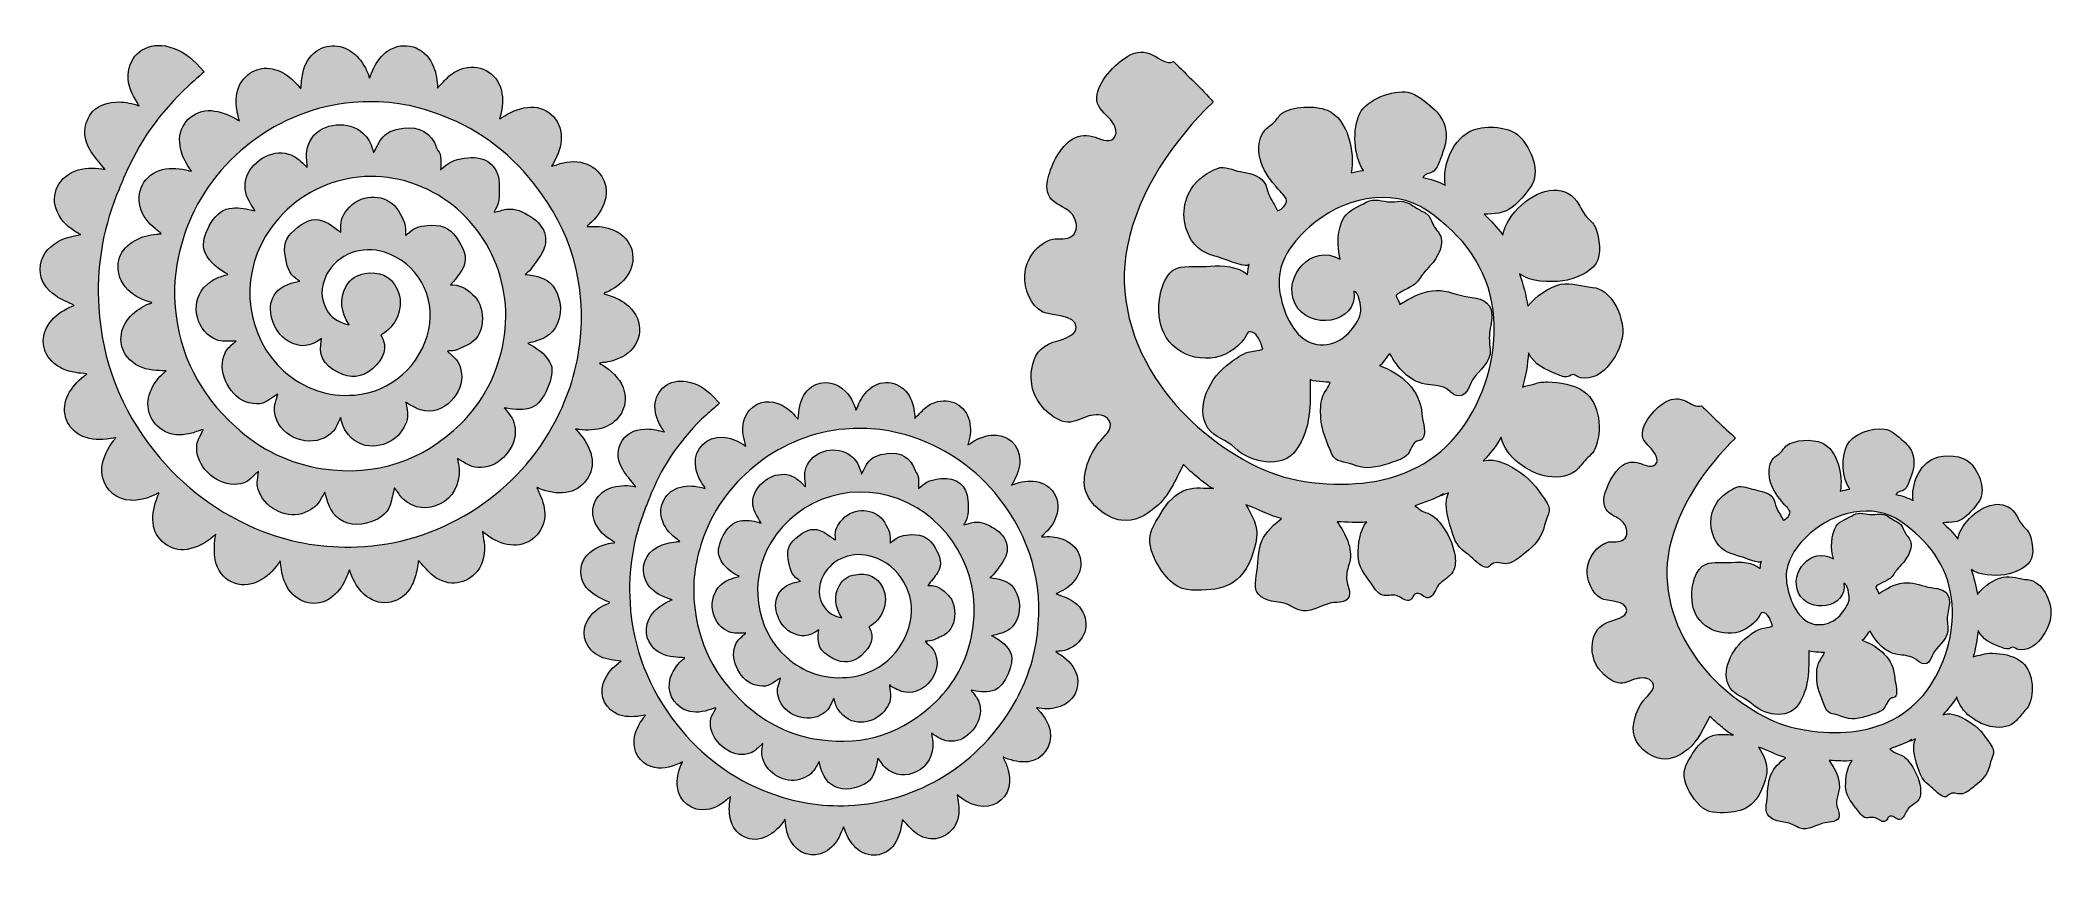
# Model space of a CAD drawing. Header units: inches. Extents: x 0 to 6.83, y 8.24 to 11.02.
import ezdxf

# ---------------------------------------------------------------- set-up
doc = ezdxf.new("R2010")
doc.units = ezdxf.units.IN
doc.header["$MEASUREMENT"] = 0
doc.layers.add('Layer 1', color=7, linetype='Continuous')

msp = doc.modelspace()

# ---------------------------------------------------------------- hatches: boundary and pattern name
at = {"layer": 'Layer 1', "true_color": 0xee2826}
h = msp.add_hatch(color=20, dxfattribs=at)
h.dxf.hatch_style = 2
edge = h.paths.add_edge_path()
edge.add_spline(control_points=[(1.9861, 9.9472), (2.0472, 9.9861), (2.0542, 10.0653), (2, 10.1139), (1.9806, 10.1319), (1.9569, 10.1431), (1.9306, 10.1514), (1.925, 10.1528), (1.9208, 10.1542), (1.9153, 10.1556), (1.9167, 10.1569), (1.9167, 10.1569), (1.9167, 10.1583), (1.9194, 10.1597), (1.9222, 10.1611), (1.9236, 10.1611), (1.9486, 10.1722), (1.9722, 10.1875), (1.9889, 10.2097), (2.0347, 10.2667), (2.0153, 10.3444), (1.9486, 10.3722), (1.9236, 10.3833), (1.8958, 10.3861), (1.8681, 10.3847), (1.8653, 10.3847), (1.8625, 10.3847), (1.8583, 10.3847), (1.8583, 10.3861), (1.8597, 10.3875), (1.8597, 10.3875), (1.8625, 10.3889), (1.8639, 10.3917), (1.8667, 10.3931), (1.8889, 10.4125), (1.9056, 10.4361), (1.9167, 10.4639), (1.9375, 10.5222), (1.9069, 10.5833), (1.8472, 10.6), (1.8167, 10.6083), (1.7861, 10.6056), (1.7556, 10.5944), (1.75, 10.5931), (1.7444, 10.5903), (1.7375, 10.5889), (1.7417, 10.5944), (1.7431, 10.5986), (1.7458, 10.6028), (1.7611, 10.6292), (1.7708, 10.6569), (1.7708, 10.6875), (1.7708, 10.75), (1.7181, 10.7972), (1.6556, 10.7889), (1.6236, 10.7847), (1.5958, 10.7722), (1.5694, 10.7542), (1.5681, 10.7528), (1.5653, 10.7514), (1.5611, 10.75), (1.5694, 10.7792), (1.5736, 10.8069), (1.5694, 10.8347), (1.5611, 10.8986), (1.5014, 10.9389), (1.4403, 10.9222), (1.4208, 10.9167), (1.4028, 10.9069), (1.3889, 10.8944), (1.375, 10.8819), (1.3639, 10.8681), (1.35, 10.8542), (1.35, 10.8569), (1.35, 10.8611), (1.35, 10.8639), (1.3486, 10.8889), (1.3444, 10.9125), (1.3333, 10.9347), (1.3056, 10.9958), (1.2361, 11.0167), (1.1819, 10.9806), (1.1597, 10.9653), (1.1444, 10.9444), (1.1333, 10.9208), (1.1278, 10.9097), (1.1236, 10.9), (1.1194, 10.8875), (1.1181, 10.8917), (1.1167, 10.8944), (1.1167, 10.8958), (1.1083, 10.9208), (1.0958, 10.9431), (1.0764, 10.9625), (1.0389, 11.0014), (0.9833, 11.0097), (0.9403, 10.9806), (0.9139, 10.9625), (0.8986, 10.9347), (0.8931, 10.9042), (0.8889, 10.8875), (0.8889, 10.8708), (0.8861, 10.8514), (0.8833, 10.8542), (0.8819, 10.8569), (0.8806, 10.8583), (0.8653, 10.8778), (0.8458, 10.8958), (0.8236, 10.9069), (0.7778, 10.9319), (0.7264, 10.925), (0.6931, 10.8861), (0.6681, 10.8583), (0.6639, 10.8236), (0.6681, 10.7889), (0.6694, 10.7736), (0.6736, 10.7583), (0.6778, 10.7431), (0.6736, 10.7458), (0.6694, 10.7486), (0.6653, 10.75), (0.6403, 10.7653), (0.6125, 10.775), (0.5833, 10.7778), (0.5208, 10.7819), (0.4708, 10.7319), (0.475, 10.6694), (0.4778, 10.6361), (0.4903, 10.6069), (0.5097, 10.5806), (0.5111, 10.5778), (0.5125, 10.5764), (0.5153, 10.5722), (0.5111, 10.5736), (0.5083, 10.5736), (0.5069, 10.5736), (0.4778, 10.5819), (0.4472, 10.5847), (0.4167, 10.5778), (0.3542, 10.5625), (0.3208, 10.5), (0.3444, 10.4403), (0.3556, 10.4097), (0.3778, 10.3875), (0.4028, 10.3681), (0.4056, 10.3667), (0.4083, 10.3639), (0.4125, 10.3597), (0.4056, 10.3597), (0.4014, 10.3597), (0.3972, 10.3583), (0.3708, 10.3569), (0.3472, 10.35), (0.3236, 10.3375), (0.2708, 10.3097), (0.2514, 10.2542), (0.2764, 10.2014), (0.2917, 10.1694), (0.3194, 10.1486), (0.3514, 10.1361), (0.3597, 10.1319), (0.3694, 10.1292), (0.3806, 10.1264), (0.3764, 10.1236), (0.3736, 10.1222), (0.3694, 10.1222), (0.3472, 10.1125), (0.3264, 10.0986), (0.3083, 10.0806), (0.2694, 10.0389), (0.2639, 9.9819), (0.2972, 9.9417), (0.3194, 9.9139), (0.35, 9.9014), (0.3833, 9.8972), (0.3986, 9.8958), (0.4125, 9.8958), (0.4292, 9.8944), (0.4264, 9.8917), (0.4236, 9.8889), (0.4208, 9.8875), (0.4028, 9.8722), (0.3889, 9.8542), (0.3792, 9.8319), (0.3542, 9.7806), (0.3694, 9.725), (0.4153, 9.6944), (0.4444, 9.675), (0.4778, 9.6736), (0.5111, 9.6819), (0.525, 9.6847), (0.5389, 9.6917), (0.5542, 9.6958), (0.5542, 9.6958), (0.5542, 9.6944), (0.5542, 9.6944), (0.5528, 9.6917), (0.5514, 9.6903), (0.5514, 9.6875), (0.5375, 9.6583), (0.5319, 9.6556), (0.5333, 9.6236), (0.5361, 9.5639), (0.6097, 9.5014), (0.6694, 9.5097), (0.7042, 9.5139), (0.7083, 9.5222), (0.7333, 9.5458), (0.7361, 9.5486), (0.7389, 9.55), (0.7431, 9.5542), (0.7389, 9.5194), (0.7333, 9.5125), (0.7458, 9.4819), (0.7681, 9.425), (0.8444, 9.3889), (0.9, 9.4139), (0.9306, 9.4278), (0.9403, 9.4347), (0.9569, 9.4639), (0.9597, 9.4694), (0.9639, 9.475), (0.9681, 9.4833), (0.9694, 9.4778), (0.9694, 9.475), (0.9708, 9.4722), (0.9764, 9.45), (0.9847, 9.4292), (0.9972, 9.4111), (1.0181, 9.3806), (1.0667, 9.3639), (1.1097, 9.3778), (1.1486, 9.3889), (1.1778, 9.4042), (1.1903, 9.4417), (1.1958, 9.4597), (1.1986, 9.4778), (1.2042, 9.4972), (1.2056, 9.4958), (1.2069, 9.4931), (1.2097, 9.4903), (1.2208, 9.4778), (1.2222, 9.4708), (1.2333, 9.4597), (1.2722, 9.425), (1.3167, 9.4222), (1.3597, 9.4431), (1.4, 9.4625), (1.4278, 9.5097), (1.4236, 9.5611), (1.4222, 9.5792), (1.4208, 9.5792), (1.4181, 9.5972), (1.4208, 9.5958), (1.4236, 9.5931), (1.4278, 9.5917), (1.4542, 9.575), (1.4653, 9.5667), (1.4986, 9.5667), (1.5611, 9.5653), (1.6222, 9.6389), (1.6139, 9.7), (1.6097, 9.7319), (1.6014, 9.7375), (1.5819, 9.7625), (1.5806, 9.7639), (1.5792, 9.7667), (1.5764, 9.7694), (1.5806, 9.7681), (1.5819, 9.7681), (1.5847, 9.7681), (1.6139, 9.7625), (1.6431, 9.7597), (1.6708, 9.7708), (1.7125, 9.7847), (1.75, 9.8819), (1.7361, 9.9139), (1.7236, 9.9458), (1.6958, 9.9667), (1.6667, 9.9833), (1.6639, 9.9847), (1.6611, 9.9861), (1.6569, 9.9889), (1.6694, 9.9917), (1.6792, 9.9931), (1.6889, 9.9972), (1.6986, 10), (1.7097, 10.0042), (1.7181, 10.0097), (1.7514, 10.0278), (1.7764, 10.0764), (1.7653, 10.1278), (1.7556, 10.1722), (1.7389, 10.2), (1.6972, 10.2125), (1.6819, 10.2181), (1.6653, 10.2194), (1.6486, 10.2222), (1.6514, 10.225), (1.6542, 10.2264), (1.6569, 10.2292), (1.6722, 10.2431), (1.6819, 10.2611), (1.6944, 10.2778), (1.7347, 10.3306), (1.7208, 10.3847), (1.6667, 10.4181), (1.6389, 10.4347), (1.6167, 10.4472), (1.5847, 10.4431), (1.5708, 10.4403), (1.5569, 10.4361), (1.5431, 10.4333), (1.5431, 10.4347), (1.5431, 10.4347), (1.5431, 10.4347), (1.5444, 10.4375), (1.5458, 10.4403), (1.5472, 10.4431), (1.5639, 10.4694), (1.5597, 10.5), (1.5597, 10.5319), (1.5583, 10.5903), (1.5125, 10.625), (1.4542, 10.6181), (1.4181, 10.6139), (1.3944, 10.6083), (1.3681, 10.5833), (1.3653, 10.5806), (1.3625, 10.5792), (1.3611, 10.5764), (1.3611, 10.5917), (1.3625, 10.6069), (1.3611, 10.6208), (1.3597, 10.6361), (1.3528, 10.6375), (1.3472, 10.6514), (1.3306, 10.7028), (1.2875, 10.7264), (1.2347, 10.7181), (1.1986, 10.7125), (1.1764, 10.7069), (1.1569, 10.6778), (1.1486, 10.6639), (1.1417, 10.65), (1.1333, 10.6347), (1.1319, 10.6389), (1.1306, 10.6417), (1.1306, 10.6444), (1.1222, 10.6694), (1.1167, 10.6833), (1.0972, 10.7014), (1.05, 10.7458), (0.9597, 10.7375), (0.9236, 10.6847), (0.9028, 10.6542), (0.9042, 10.6306), (0.9083, 10.5944), (0.9083, 10.5917), (0.9083, 10.5889), (0.9083, 10.5847), (0.9042, 10.5889), (0.9028, 10.5903), (0.9, 10.5931), (0.8806, 10.6111), (0.8694, 10.6222), (0.8444, 10.6306), (0.7861, 10.6486), (0.7139, 10.6028), (0.7, 10.5444), (0.6917, 10.5083), (0.7, 10.4903), (0.7181, 10.4583), (0.7222, 10.4514), (0.7264, 10.4458), (0.7306, 10.4375), (0.7264, 10.4389), (0.7222, 10.4389), (0.7194, 10.4403), (0.6944, 10.4472), (0.6694, 10.45), (0.6431, 10.4458), (0.5875, 10.4375), (0.5472, 10.3431), (0.5569, 10.3083), (0.5681, 10.2708), (0.5958, 10.2472), (0.6292, 10.2278), (0.6319, 10.2264), (0.6347, 10.225), (0.6389, 10.2222), (0.625, 10.2181), (0.6111, 10.2139), (0.5986, 10.2083), (0.5861, 10.2028), (0.5875, 10.2028), (0.5764, 10.1944), (0.5139, 10.1528), (0.5181, 10.0528), (0.5792, 10.0111), (0.6056, 9.9931), (0.6194, 9.9944), (0.6528, 9.9958), (0.6569, 9.9958), (0.6597, 9.9958), (0.6667, 9.9958), (0.6625, 9.9917), (0.6597, 9.9889), (0.6569, 9.9875), (0.6375, 9.9694), (0.6333, 9.9694), (0.625, 9.9444), (0.6028, 9.8861), (0.6486, 9.8014), (0.7097, 9.7861), (0.75, 9.7764), (0.7653, 9.7861), (0.7986, 9.8097), (0.8014, 9.8111), (0.8042, 9.8125), (0.8083, 9.8167), (0.8069, 9.8111), (0.8056, 9.8083), (0.8056, 9.8056), (0.7972, 9.7778), (0.7931, 9.7681), (0.8, 9.7403), (0.8181, 9.6681), (0.9181, 9.6319), (0.9792, 9.675), (1.0028, 9.6917), (1.0042, 9.7), (1.0167, 9.7264), (1.0181, 9.7292), (1.0194, 9.7319), (1.0208, 9.7361), (1.0222, 9.7319), (1.0236, 9.7306), (1.0236, 9.7278), (1.0306, 9.7056), (1.0319, 9.6972), (1.0472, 9.6792), (1.1014, 9.6125), (1.1889, 9.6403), (1.2222, 9.6819), (1.2444, 9.7111), (1.2514, 9.7278), (1.2472, 9.7639), (1.2458, 9.7708), (1.2444, 9.7792), (1.2431, 9.7889), (1.2486, 9.7847), (1.2528, 9.7806), (1.2569, 9.7792), (1.275, 9.7708), (1.2736, 9.7681), (1.2917, 9.7625), (1.375, 9.7375), (1.4417, 9.8264), (1.4319, 9.8861), (1.4264, 9.9222), (1.4181, 9.9306), (1.3917, 9.9542), (1.3889, 9.9556), (1.3875, 9.9583), (1.3847, 9.9611), (1.3861, 9.9625), (1.3875, 9.9625), (1.3875, 9.9625), (1.3903, 9.9625), (1.3917, 9.9625), (1.3944, 9.9625), (1.4181, 9.9625), (1.4264, 9.9722), (1.4486, 9.9806), (1.5167, 10.0069), (1.5139, 10.1097), (1.4778, 10.1458), (1.4542, 10.1694), (1.4361, 10.1847), (1.4028, 10.1861), (1.4, 10.1861), (1.3958, 10.1861), (1.3944, 10.1861), (1.4083, 10.2028), (1.4222, 10.2181), (1.4333, 10.2361), (1.4542, 10.2708), (1.4444, 10.3), (1.4222, 10.3361), (1.4014, 10.3722), (1.3736, 10.3903), (1.3292, 10.3889), (1.2944, 10.3875), (1.2764, 10.3847), (1.2514, 10.3625), (1.2486, 10.3597), (1.2458, 10.3583), (1.2417, 10.3542), (1.2417, 10.3583), (1.2417, 10.3611), (1.2417, 10.3639), (1.2444, 10.3944), (1.2292, 10.4222), (1.2111, 10.4472), (1.1778, 10.4931), (1.0972, 10.5), (1.0514, 10.45), (1.0292, 10.4264), (1.0208, 10.4083), (1.0222, 10.3764), (1.0222, 10.3722), (1.0222, 10.3694), (1.0222, 10.3653), (1.0181, 10.3667), (1.0153, 10.3708), (1.0125, 10.3722), (0.9986, 10.3819), (0.9889, 10.3903), (0.9736, 10.3986), (0.9375, 10.4167), (0.9097, 10.4083), (0.8764, 10.3819), (0.8417, 10.3556), (0.825, 10.3333), (0.8333, 10.2875), (0.8389, 10.2514), (0.8431, 10.2264), (0.8722, 10.2056), (0.875, 10.2028), (0.8792, 10.2014), (0.8833, 10.1986), (0.7944, 10.1861), (0.7708, 10.1292), (0.7889, 10.0694), (0.7972, 10.0403), (0.8167, 10.0097), (0.8431, 9.9958), (0.8889, 9.9708), (0.9153, 9.9764), (0.9569, 10.0042), (0.9458, 9.9458), (0.9597, 9.9181), (1.0139, 9.8889), (1.0528, 9.8681), (1.0958, 9.8708), (1.1292, 9.9014), (1.1694, 9.9389), (1.1833, 9.9694), (1.1583, 10.0167), (1.2083, 10.0417), (1.2417, 10.1139), (1.2139, 10.1722), (1.1917, 10.2181), (1.15, 10.2333), (1.1042, 10.225), (1.075, 10.2194), (1.0556, 10.2083), (1.0403, 10.1819), (1.0167, 10.1375), (1.0222, 10.0944), (1.05, 10.0514), (1.025, 10.0542), (0.9931, 10.0736), (0.9806, 10.0917), (0.9514, 10.1347), (0.9514, 10.1792), (0.975, 10.2236), (1.0111, 10.2903), (1.0944, 10.3222), (1.1708, 10.2972), (1.2792, 10.2639), (1.3458, 10.1486), (1.3208, 10.0347), (1.2944, 9.9125), (1.1917, 9.8222), (1.0681, 9.8125), (0.9792, 9.8056), (0.8972, 9.8333), (0.8278, 9.8944), (0.7028, 10.0083), (0.6764, 10.2028), (0.7667, 10.3514), (0.8778, 10.5361), (1.1125, 10.6097), (1.3181, 10.5097), (1.5111, 10.4153), (1.6194, 10.1958), (1.5708, 9.975), (1.5486, 9.875), (1.5028, 9.7875), (1.4292, 9.7153), (1.2986, 9.5875), (1.1417, 9.5361), (0.9611, 9.5625), (0.8472, 9.5792), (0.7486, 9.6278), (0.6639, 9.7056), (0.5431, 9.8139), (0.4736, 9.95), (0.4597, 10.1111), (0.4514, 10.2014), (0.4667, 10.2903), (0.4972, 10.375), (0.5833, 10.6111), (0.8111, 10.7847), (1.0625, 10.8056), (1.1583, 10.8139), (1.25, 10.8028), (1.3403, 10.7708), (1.4764, 10.7236), (1.5889, 10.6431), (1.6778, 10.5306), (1.8042, 10.3708), (1.8583, 10.1889), (1.8333, 9.9847), (1.8208, 9.8847), (1.7889, 9.7917), (1.7403, 9.7042), (1.6069, 9.4667), (1.3542, 9.3069), (1.0764, 9.2972), (0.9667, 9.2931), (0.8597, 9.3097), (0.7569, 9.35), (0.6083, 9.4083), (0.4861, 9.5), (0.3889, 9.6222), (0.275, 9.7653), (0.2111, 9.9292), (0.2, 10.1111), (0.1917, 10.2417), (0.2125, 10.3667), (0.2597, 10.4889), (0.2681, 10.5083), (0.2764, 10.5292), (0.2847, 10.5486), (0.2847, 10.5486), (0.2847, 10.5486), (0.2847, 10.5486), (0.3347, 10.6694), (0.4083, 10.7736), (0.5042, 10.8611), (0.5222, 10.8778), (0.5403, 10.8931), (0.5583, 10.9097), (0.5583, 10.9097), (0.5306, 10.9389), (0.5306, 10.9389), (0.5014, 10.9681), (0.4681, 10.9889), (0.4264, 10.9972), (0.3597, 11.0097), (0.3014, 10.9653), (0.3, 10.8986), (0.2986, 10.8639), (0.3125, 10.8333), (0.3319, 10.8042), (0.3333, 10.8014), (0.3347, 10.7986), (0.3375, 10.7944), (0.3333, 10.7958), (0.3306, 10.7958), (0.3292, 10.7972), (0.3056, 10.8042), (0.2833, 10.8083), (0.2583, 10.8069), (0.2153, 10.8042), (0.1806, 10.7889), (0.1625, 10.7486), (0.1458, 10.7125), (0.1514, 10.6778), (0.1694, 10.6458), (0.1806, 10.6278), (0.2056, 10.5972), (0.2222, 10.5778), (0.1917, 10.5847), (0.1611, 10.5847), (0.1306, 10.5764), (0.0653, 10.5583), (0.0319, 10.4931), (0.0597, 10.4333), (0.0736, 10.4014), (0.0986, 10.3792), (0.1292, 10.3625), (0.1319, 10.3611), (0.1347, 10.3597), (0.1389, 10.3569), (0.1347, 10.3556), (0.1319, 10.3556), (0.1306, 10.3556), (0.1069, 10.3514), (0.0833, 10.3458), (0.0625, 10.3333), (0.025, 10.3125), (0.0014, 10.2833), (0.0014, 10.2389), (0.0014, 10.2), (0.0222, 10.1708), (0.0528, 10.15), (0.0722, 10.1361), (0.0958, 10.1278), (0.1167, 10.1167), (0.1153, 10.1167), (0.1125, 10.1153), (0.1097, 10.1139), (0.0833, 10.1028), (0.0597, 10.0889), (0.0403, 10.0667), (0.0028, 10.0236), (0.0014, 9.9667), (0.0403, 9.9278), (0.0625, 9.9056), (0.0903, 9.8931), (0.1208, 9.8889), (0.1333, 9.8861), (0.1444, 9.8861), (0.1597, 9.8847), (0.1556, 9.8806), (0.1528, 9.8792), (0.15, 9.8764), (0.1278, 9.8597), (0.1097, 9.8389), (0.0958, 9.8139), (0.0708, 9.7639), (0.0861, 9.7056), (0.1347, 9.6778), (0.1639, 9.6611), (0.1944, 9.6597), (0.2264, 9.6625), (0.2361, 9.6639), (0.2472, 9.6653), (0.2583, 9.6681), (0.2556, 9.6639), (0.2528, 9.6611), (0.2514, 9.6583), (0.2306, 9.6319), (0.2153, 9.6028), (0.2111, 9.5681), (0.2056, 9.5222), (0.2333, 9.4764), (0.2778, 9.4611), (0.3167, 9.4486), (0.3542, 9.4569), (0.3903, 9.4736), (0.3944, 9.4764), (0.4, 9.4778), (0.4042, 9.4806), (0.4042, 9.4792), (0.4042, 9.4792), (0.4042, 9.4778), (0.4028, 9.475), (0.4014, 9.4708), (0.4, 9.4681), (0.3875, 9.4389), (0.3819, 9.4097), (0.3847, 9.3792), (0.3889, 9.3222), (0.4444, 9.2792), (0.5, 9.2889), (0.5333, 9.2944), (0.5625, 9.3097), (0.5875, 9.3319), (0.5903, 9.3347), (0.5931, 9.3361), (0.5972, 9.3403), (0.5972, 9.3347), (0.5972, 9.3319), (0.5958, 9.3292), (0.5917, 9.3042), (0.5917, 9.2778), (0.5958, 9.2528), (0.6097, 9.1819), (0.6792, 9.1486), (0.7431, 9.1806), (0.7708, 9.1944), (0.7917, 9.2153), (0.8097, 9.2403), (0.8111, 9.2431), (0.8139, 9.2458), (0.8167, 9.25), (0.8208, 9.2056), (0.8264, 9.1861), (0.8403, 9.1611), (0.8694, 9.1097), (0.9292, 9.0903), (0.9778, 9.1181), (1.0028, 9.1319), (1.0208, 9.1528), (1.0333, 9.1778), (1.0403, 9.1903), (1.0458, 9.2042), (1.0514, 9.2194), (1.0528, 9.2167), (1.0528, 9.2139), (1.0542, 9.2125), (1.0625, 9.1875), (1.0736, 9.1653), (1.0917, 9.1458), (1.1361, 9.0958), (1.2069, 9.0944), (1.2486, 9.1444), (1.2611, 9.1597), (1.2694, 9.1778), (1.275, 9.1958), (1.2806, 9.2125), (1.2819, 9.2319), (1.2861, 9.2514), (1.2875, 9.2486), (1.2903, 9.2458), (1.2917, 9.2444), (1.3056, 9.2292), (1.3194, 9.2125), (1.3347, 9.2), (1.3903, 9.1569), (1.45, 9.1722), (1.4847, 9.2139), (1.5083, 9.2431), (1.5125, 9.2778), (1.5083, 9.3139), (1.5069, 9.325), (1.5042, 9.3361), (1.5028, 9.35), (1.5069, 9.3472), (1.5083, 9.3444), (1.5111, 9.3431), (1.5333, 9.325), (1.5583, 9.3111), (1.5875, 9.3056), (1.6431, 9.2931), (1.6972, 9.3264), (1.7111, 9.3806), (1.7181, 9.4069), (1.7139, 9.4319), (1.7056, 9.4569), (1.7, 9.4708), (1.6944, 9.4847), (1.6875, 9.4986), (1.6875, 9.4986), (1.6875, 9.4986), (1.6889, 9.4986), (1.6917, 9.4972), (1.6944, 9.4972), (1.6958, 9.4958), (1.725, 9.4833), (1.7542, 9.4778), (1.7861, 9.4819), (1.8444, 9.4889), (1.8861, 9.5472), (1.8736, 9.6042), (1.8667, 9.6361), (1.85, 9.6625), (1.8278, 9.6875), (1.825, 9.6903), (1.8236, 9.6931), (1.8194, 9.6972), (1.825, 9.6972), (1.8278, 9.6958), (1.8306, 9.6958), (1.8597, 9.6917), (1.8875, 9.6931), (1.9167, 9.7028), (1.9681, 9.7208), (1.9972, 9.7736), (1.9847, 9.825), (1.975, 9.8611), (1.95, 9.8875), (1.9194, 9.9083), (1.9139, 9.9125), (1.9069, 9.9167), (1.9, 9.9208), (1.9083, 9.9222), (1.9139, 9.9236), (1.9194, 9.9236), (1.9431, 9.9264), (1.9653, 9.9347), (1.9861, 9.9472)], knot_values=[0, 0, 0, 0, 1, 1, 1, 2, 2, 2, 3, 3, 3, 4, 4, 4, 5, 5, 5, 6, 6, 6, 7, 7, 7, 8, 8, 8, 9, 9, 9, 10, 10, 10, 11, 11, 11, 12, 12, 12, 13, 13, 13, 14, 14, 14, 15, 15, 15, 16, 16, 16, 17, 17, 17, 18, 18, 18, 19, 19, 19, 20, 20, 20, 21, 21, 21, 22, 22, 22, 23, 23, 23, 24, 24, 24, 25, 25, 25, 26, 26, 26, 27, 27, 27, 28, 28, 28, 29, 29, 29, 30, 30, 30, 31, 31, 31, 32, 32, 32, 33, 33, 33, 34, 34, 34, 35, 35, 35, 36, 36, 36, 37, 37, 37, 38, 38, 38, 39, 39, 39, 40, 40, 40, 41, 41, 41, 42, 42, 42, 43, 43, 43, 44, 44, 44, 45, 45, 45, 46, 46, 46, 47, 47, 47, 48, 48, 48, 49, 49, 49, 50, 50, 50, 51, 51, 51, 52, 52, 52, 53, 53, 53, 54, 54, 54, 55, 55, 55, 56, 56, 56, 57, 57, 57, 58, 58, 58, 59, 59, 59, 60, 60, 60, 61, 61, 61, 62, 62, 62, 63, 63, 63, 64, 64, 64, 65, 65, 65, 66, 66, 66, 67, 67, 67, 68, 68, 68, 69, 69, 69, 70, 70, 70, 71, 71, 71, 72, 72, 72, 73, 73, 73, 74, 74, 74, 75, 75, 75, 76, 76, 76, 77, 77, 77, 78, 78, 78, 79, 79, 79, 80, 80, 80, 81, 81, 81, 82, 82, 82, 83, 83, 83, 84, 84, 84, 85, 85, 85, 86, 86, 86, 87, 87, 87, 88, 88, 88, 89, 89, 89, 90, 90, 90, 91, 91, 91, 92, 92, 92, 93, 93, 93, 94, 94, 94, 95, 95, 95, 96, 96, 96, 97, 97, 97, 98, 98, 98, 99, 99, 99, 100, 100, 100, 101, 101, 101, 102, 102, 102, 103, 103, 103, 104, 104, 104, 105, 105, 105, 106, 106, 106, 107, 107, 107, 108, 108, 108, 109, 109, 109, 110, 110, 110, 111, 111, 111, 112, 112, 112, 113, 113, 113, 114, 114, 114, 115, 115, 115, 116, 116, 116, 117, 117, 117, 118, 118, 118, 119, 119, 119, 120, 120, 120, 121, 121, 121, 122, 122, 122, 123, 123, 123, 124, 124, 124, 125, 125, 125, 126, 126, 126, 127, 127, 127, 128, 128, 128, 129, 129, 129, 130, 130, 130, 131, 131, 131, 132, 132, 132, 133, 133, 133, 134, 134, 134, 135, 135, 135, 136, 136, 136, 137, 137, 137, 138, 138, 138, 139, 139, 139, 140, 140, 140, 141, 141, 141, 142, 142, 142, 143, 143, 143, 144, 144, 144, 145, 145, 145, 146, 146, 146, 147, 147, 147, 148, 148, 148, 149, 149, 149, 150, 150, 150, 151, 151, 151, 152, 152, 152, 153, 153, 153, 154, 154, 154, 155, 155, 155, 156, 156, 156, 157, 157, 157, 158, 158, 158, 159, 159, 159, 160, 160, 160, 161, 161, 161, 162, 162, 162, 163, 163, 163, 164, 164, 164, 165, 165, 165, 166, 166, 166, 167, 167, 167, 168, 168, 168, 169, 169, 169, 170, 170, 170, 171, 171, 171, 172, 172, 172, 173, 173, 173, 174, 174, 174, 175, 175, 175, 176, 176, 176, 177, 177, 177, 178, 178, 178, 179, 179, 179, 180, 180, 180, 181, 181, 181, 182, 182, 182, 183, 183, 183, 184, 184, 184, 185, 185, 185, 186, 186, 186, 187, 187, 187, 188, 188, 188, 189, 189, 189, 190, 190, 190, 191, 191, 191, 192, 192, 192, 193, 193, 193, 194, 194, 194, 195, 195, 195, 196, 196, 196, 197, 197, 197, 198, 198, 198, 199, 199, 199, 200, 200, 200, 201, 201, 201, 202, 202, 202, 203, 203, 203, 204, 204, 204, 205, 205, 205, 206, 206, 206, 207, 207, 207, 208, 208, 208, 209, 209, 209, 210, 210, 210, 211, 211, 211, 212, 212, 212, 213, 213, 213, 214, 214, 214, 215, 215, 215, 216, 216, 216, 217, 217, 217, 218, 218, 218, 219, 219, 219, 220, 220, 220, 221, 221, 221, 222, 222, 222, 223, 223, 223, 224, 224, 224, 225, 225, 225, 226, 226, 226, 227, 227, 227, 228, 228, 228, 229, 229, 229, 230, 230, 230, 231, 231, 231, 232, 232, 232, 233, 233, 233, 234, 234, 234, 235, 235, 235, 236, 236, 236, 237, 237, 237, 238, 238, 238, 239, 239, 239, 240, 240, 240, 241, 241, 241, 242, 242, 242, 243, 243, 243, 244, 244, 244, 245, 245, 245, 246, 246, 246, 247, 247, 247, 248, 248, 248, 249, 249, 249, 250, 250, 250, 251, 251, 251, 252, 252, 252, 253, 253, 253, 254, 254, 254, 255, 255, 255, 256, 256, 256, 257, 257, 257, 258, 258, 258, 259, 259, 259, 260, 260, 260, 261, 261, 261, 262, 262, 262, 263, 263, 263, 264, 264, 264, 265, 265, 265, 266, 266, 266, 267, 267, 267, 268, 268, 268, 269, 269, 269, 270, 270, 270, 271, 271, 271, 272, 272, 272, 273, 273, 273, 274, 274, 274, 275, 275, 275, 276, 276, 276, 277, 277, 277, 278, 278, 278, 279, 279, 279, 280, 280, 280, 281, 281, 281, 282, 282, 282, 283, 283, 283, 284, 284, 284, 285, 285, 285, 286, 286, 286, 287, 287, 287, 288, 288, 288, 289, 289, 289, 290, 290, 290, 291, 291, 291, 292, 292, 292, 292], degree=3, periodic=1)
h = msp.add_hatch(color=20, dxfattribs=at)
h.dxf.hatch_style = 2
edge = h.paths.add_edge_path()
edge.add_spline(control_points=[(3.85, 10.9444), (3.8264, 10.9333), (3.8014, 10.9556), (3.7819, 10.9653), (3.7514, 10.9806), (3.7236, 10.9806), (3.6944, 10.9625), (3.6514, 10.9375), (3.5917, 10.875), (3.5889, 10.8236), (3.5875, 10.7903), (3.6083, 10.7764), (3.6292, 10.7542), (3.6444, 10.7389), (3.6667, 10.7056), (3.6472, 10.6847), (3.6292, 10.6653), (3.5958, 10.6847), (3.575, 10.6903), (3.5472, 10.6972), (3.5222, 10.6944), (3.4986, 10.6764), (3.4611, 10.6472), (3.4306, 10.5875), (3.4222, 10.5403), (3.4167, 10.5139), (3.4208, 10.4875), (3.4431, 10.4694), (3.4681, 10.4486), (3.4972, 10.4458), (3.5125, 10.4153), (3.5222, 10.3958), (3.525, 10.3681), (3.5056, 10.3528), (3.4875, 10.3375), (3.4611, 10.3458), (3.4403, 10.3417), (3.3875, 10.3306), (3.3472, 10.2708), (3.3444, 10.2194), (3.3417, 10.1736), (3.3639, 10.1167), (3.4056, 10.0944), (3.4319, 10.0806), (3.5181, 10.0875), (3.5194, 10.0417), (3.5194, 10.0111), (3.4611, 9.9986), (3.4403, 9.9917), (3.3972, 9.9764), (3.375, 9.9472), (3.3681, 9.9), (3.3597, 9.8444), (3.3792, 9.7944), (3.4194, 9.7569), (3.4389, 9.7389), (3.4639, 9.7222), (3.4903, 9.7208), (3.5153, 9.7194), (3.5389, 9.7347), (3.5625, 9.7417), (3.5819, 9.7472), (3.6097, 9.7486), (3.625, 9.7333), (3.6528, 9.7083), (3.6208, 9.6778), (3.6028, 9.6583), (3.5681, 9.6208), (3.5431, 9.5583), (3.5472, 9.5056), (3.5528, 9.45), (3.6181, 9.3944), (3.6722, 9.3875), (3.7167, 9.3819), (3.7569, 9.4042), (3.7889, 9.4319), (3.8347, 9.4708), (3.8556, 9.5236), (3.8833, 9.5764), (3.9, 9.5611), (3.9153, 9.5458), (3.9333, 9.5319), (3.9431, 9.5236), (3.975, 9.4958), (3.9861, 9.4958), (3.9542, 9.4958), (3.9264, 9.5014), (3.8944, 9.4917), (3.8542, 9.4792), (3.8278, 9.4458), (3.8069, 9.4111), (3.7833, 9.3722), (3.7611, 9.3417), (3.7722, 9.2944), (3.7819, 9.2514), (3.8167, 9.1986), (3.8514, 9.1708), (3.8833, 9.1444), (3.9375, 9.15), (3.9764, 9.1528), (4.0153, 9.1556), (4.0472, 9.1681), (4.075, 9.1958), (4.1056, 9.2278), (4.1264, 9.2847), (4.1319, 9.3278), (4.1375, 9.3681), (4.1153, 9.4069), (4.0958, 9.4403), (4.1375, 9.4264), (4.1736, 9.4042), (4.2167, 9.3931), (4.1917, 9.3764), (4.1625, 9.3458), (4.15, 9.3181), (4.1347, 9.2847), (4.1375, 9.2361), (4.1306, 9.1986), (4.125, 9.1625), (4.1236, 9.1389), (4.1597, 9.1208), (4.1806, 9.1111), (4.1986, 9.1111), (4.2208, 9.1069), (4.2417, 9.1028), (4.2556, 9.0903), (4.275, 9.0833), (4.3097, 9.0694), (4.35, 9.1), (4.3847, 9.1069), (4.4083, 9.1111), (4.4486, 9.1056), (4.4472, 9.1403), (4.4472, 9.1556), (4.4375, 9.1722), (4.4375, 9.1889), (4.4361, 9.2083), (4.4417, 9.225), (4.4472, 9.2431), (4.4597, 9.2958), (4.4333, 9.3403), (4.4056, 9.3819), (4.4389, 9.3833), (4.4736, 9.3764), (4.5056, 9.3819), (4.4819, 9.3542), (4.4764, 9.3042), (4.4764, 9.2694), (4.4764, 9.2292), (4.4986, 9.2042), (4.5208, 9.1736), (4.5306, 9.1597), (4.5417, 9.1389), (4.5597, 9.1333), (4.575, 9.1292), (4.5903, 9.1361), (4.6069, 9.1319), (4.6194, 9.1292), (4.6361, 9.1125), (4.6486, 9.1153), (4.6667, 9.1194), (4.6583, 9.1417), (4.6806, 9.1389), (4.6958, 9.1375), (4.7042, 9.1181), (4.7208, 9.1264), (4.7347, 9.1333), (4.7403, 9.1569), (4.75, 9.1681), (4.7625, 9.1833), (4.7806, 9.1903), (4.7931, 9.2056), (4.8069, 9.2222), (4.8083, 9.2458), (4.8056, 9.2653), (4.8, 9.3069), (4.7792, 9.3486), (4.7528, 9.3806), (4.7389, 9.3986), (4.7264, 9.4069), (4.7056, 9.4139), (4.6875, 9.4194), (4.6847, 9.4278), (4.6694, 9.4361), (4.7014, 9.45), (4.7361, 9.4583), (4.7667, 9.4778), (4.7639, 9.4764), (4.7611, 9.4736), (4.7597, 9.4708), (4.7597, 9.4736), (4.7806, 9.4778), (4.7833, 9.4806), (4.7639, 9.4375), (4.7861, 9.3806), (4.7986, 9.3389), (4.8083, 9.3069), (4.8208, 9.2944), (4.8458, 9.275), (4.8625, 9.2625), (4.8819, 9.2389), (4.9014, 9.2306), (4.9222, 9.2222), (4.9181, 9.2333), (4.9361, 9.2417), (4.9528, 9.2486), (4.9708, 9.2361), (4.9889, 9.2417), (5.0083, 9.2472), (5.0278, 9.2639), (5.0431, 9.2764), (5.075, 9.3014), (5.1028, 9.3306), (5.1097, 9.3708), (5.1153, 9.4), (5.1361, 9.4194), (5.1181, 9.4458), (5.0944, 9.4833), (5.0667, 9.5236), (5.0292, 9.5486), (4.9944, 9.5722), (4.9444, 9.6028), (4.9014, 9.5889), (4.9236, 9.6139), (4.9458, 9.6389), (4.9625, 9.6694), (4.9764, 9.6014), (5.0542, 9.5472), (5.1208, 9.5361), (5.1569, 9.5306), (5.2014, 9.5361), (5.225, 9.5639), (5.2375, 9.5792), (5.2472, 9.5931), (5.2625, 9.6056), (5.2708, 9.6139), (5.2764, 9.6194), (5.2806, 9.6292), (5.3069, 9.6875), (5.2986, 9.7875), (5.2431, 9.825), (5.2083, 9.8486), (5.1611, 9.8569), (5.1194, 9.8569), (5.1028, 9.8569), (5.0903, 9.8569), (5.0736, 9.85), (5.0625, 9.8458), (5.0431, 9.8444), (5.0347, 9.8389), (5.0458, 9.875), (5.0514, 9.9167), (5.0556, 9.9556), (5.0736, 9.9153), (5.1125, 9.8986), (5.1514, 9.8833), (5.1653, 9.8778), (5.1764, 9.8722), (5.1903, 9.875), (5.1972, 9.8764), (5.2, 9.8833), (5.2083, 9.8819), (5.2153, 9.8819), (5.2236, 9.8722), (5.2319, 9.8708), (5.3097, 9.8556), (5.3722, 9.9611), (5.375, 10.0236), (5.3778, 10.0819), (5.3361, 10.1736), (5.2722, 10.1778), (5.2375, 10.1806), (5.2, 10.1958), (5.1653, 10.1889), (5.125, 10.1806), (5.0764, 10.1444), (5.0528, 10.1139), (5.0472, 10.1514), (5.0361, 10.1875), (5.025, 10.2236), (5.0625, 10.1958), (5.125, 10.1944), (5.1722, 10.2), (5.2083, 10.2042), (5.2639, 10.2278), (5.2847, 10.2597), (5.3042, 10.2889), (5.2958, 10.3458), (5.2833, 10.3778), (5.2778, 10.3931), (5.2681, 10.4014), (5.2569, 10.4125), (5.2431, 10.4264), (5.2361, 10.4431), (5.2264, 10.4597), (5.2083, 10.4917), (5.1764, 10.5097), (5.1389, 10.5083), (5.0653, 10.5042), (4.9819, 10.4278), (4.9681, 10.3556), (4.95, 10.3819), (4.9264, 10.4042), (4.9042, 10.4264), (4.9403, 10.4278), (4.9694, 10.4278), (5, 10.45), (5.0236, 10.4681), (5.0431, 10.4931), (5.0611, 10.5167), (5.0986, 10.5681), (5.0653, 10.6486), (5.025, 10.6903), (4.9931, 10.7236), (4.9097, 10.7292), (4.8681, 10.7125), (4.7972, 10.6847), (4.7625, 10.5944), (4.7722, 10.525), (4.7486, 10.5375), (4.7222, 10.5458), (4.6958, 10.5514), (4.7042, 10.5653), (4.7236, 10.5639), (4.7347, 10.5736), (4.7458, 10.5833), (4.75, 10.6), (4.7556, 10.6125), (4.7681, 10.6458), (4.7806, 10.6792), (4.7736, 10.7153), (4.7681, 10.7444), (4.7514, 10.7681), (4.7292, 10.7875), (4.7056, 10.8069), (4.6764, 10.8347), (4.6458, 10.8403), (4.5958, 10.8486), (4.5056, 10.8167), (4.4819, 10.7681), (4.4569, 10.7153), (4.4611, 10.6236), (4.4944, 10.575), (4.4806, 10.5736), (4.4667, 10.5694), (4.4528, 10.5667), (4.4667, 10.6347), (4.4431, 10.7486), (4.3722, 10.7792), (4.3306, 10.7958), (4.2514, 10.7944), (4.2153, 10.7667), (4.2056, 10.7583), (4.2, 10.7458), (4.1903, 10.7375), (4.1806, 10.7278), (4.1667, 10.7208), (4.1583, 10.7097), (4.1347, 10.6819), (4.1361, 10.6333), (4.1472, 10.6014), (4.1583, 10.5681), (4.1806, 10.5375), (4.2042, 10.5125), (4.2125, 10.5028), (4.2319, 10.4861), (4.2333, 10.4736), (4.2347, 10.4611), (4.2194, 10.4431), (4.2028, 10.4375), (4.1944, 10.4569), (4.1819, 10.4736), (4.1736, 10.4931), (4.1667, 10.5069), (4.1667, 10.5222), (4.1569, 10.5361), (4.1389, 10.5611), (4.1042, 10.5653), (4.0764, 10.5708), (4.0514, 10.575), (4.0236, 10.5917), (3.9986, 10.5819), (3.9667, 10.5708), (3.9292, 10.5417), (3.9111, 10.5139), (3.875, 10.4597), (3.8778, 10.3903), (3.9111, 10.3375), (3.9375, 10.2958), (3.975, 10.2889), (4.0181, 10.275), (4.0278, 10.2722), (4.1028, 10.2417), (4.1069, 10.2556), (4.1028, 10.2444), (4.1028, 10.2347), (4.1014, 10.2222), (4.0694, 10.2486), (4.0153, 10.2542), (3.975, 10.25), (3.9403, 10.2458), (3.8944, 10.2542), (3.8625, 10.2431), (3.8125, 10.225), (3.7986, 10.1444), (3.8, 10.0986), (3.8028, 10.0528), (3.8125, 10.0153), (3.8458, 9.9819), (3.8806, 9.9486), (3.9278, 9.9347), (3.975, 9.9375), (4.0181, 9.9403), (4.0653, 9.9694), (4.0903, 10.0042), (4.1, 10.0181), (4.1, 10.0319), (4.1167, 10.0264), (4.1361, 10.0208), (4.1486, 9.9833), (4.1528, 9.9681), (4.1361, 9.9625), (4.1194, 9.9625), (4.1028, 9.9583), (4.0819, 9.9514), (4.0611, 9.9361), (4.0431, 9.9236), (4.0069, 9.8958), (3.9778, 9.8625), (3.9611, 9.8194), (3.9458, 9.7806), (3.9431, 9.7361), (3.9667, 9.7), (3.9889, 9.6667), (4.0306, 9.6611), (4.0583, 9.6333), (4.1083, 9.5833), (4.2194, 9.5583), (4.2667, 9.6264), (4.3181, 9.7), (4.3139, 9.7806), (4.3139, 9.8653), (4.3139, 9.8583), (4.375, 9.8569), (4.3819, 9.8556), (4.3764, 9.8375), (4.3611, 9.8236), (4.3556, 9.8056), (4.3486, 9.7833), (4.3486, 9.7583), (4.35, 9.7361), (4.3514, 9.6944), (4.3708, 9.65), (4.3875, 9.6125), (4.4, 9.5819), (4.4292, 9.5889), (4.4583, 9.5764), (4.4986, 9.5583), (4.5403, 9.5667), (4.5819, 9.5806), (4.6014, 9.5875), (4.625, 9.5931), (4.6403, 9.6069), (4.6556, 9.6194), (4.6556, 9.6417), (4.6708, 9.6528), (4.6847, 9.6625), (4.6931, 9.6542), (4.7, 9.6736), (4.7069, 9.6931), (4.6944, 9.7292), (4.6931, 9.7486), (4.6875, 9.8306), (4.6236, 9.8861), (4.5486, 9.9125), (4.5556, 9.9097), (4.5764, 9.95), (4.5847, 9.9528), (4.6097, 9.9056), (4.65, 9.8597), (4.7042, 9.85), (4.7292, 9.8458), (4.7514, 9.8472), (4.775, 9.8347), (4.7875, 9.8278), (4.7986, 9.8139), (4.8111, 9.8111), (4.8431, 9.8014), (4.8528, 9.8417), (4.8653, 9.8639), (4.8875, 9.8986), (4.9292, 9.9222), (4.925, 9.9681), (4.9222, 9.9903), (4.9208, 10.0083), (4.9236, 10.0306), (4.9278, 10.0542), (4.9347, 10.0764), (4.9278, 10.1014), (4.9167, 10.1417), (4.8708, 10.1417), (4.8361, 10.1486), (4.8014, 10.1556), (4.7653, 10.1722), (4.7292, 10.1667), (4.6833, 10.1597), (4.6556, 10.1431), (4.6167, 10.1194), (4.6222, 10.1236), (4.6042, 10.1444), (4.6056, 10.15), (4.6097, 10.1597), (4.6583, 10.1792), (4.6681, 10.1875), (4.6806, 10.1986), (4.6889, 10.2139), (4.6986, 10.2264), (4.7125, 10.2444), (4.7292, 10.2569), (4.7403, 10.2764), (4.7514, 10.2944), (4.7611, 10.3153), (4.7597, 10.3375), (4.7583, 10.3569), (4.7472, 10.3667), (4.7361, 10.3819), (4.7278, 10.3944), (4.7236, 10.4125), (4.7139, 10.4236), (4.7056, 10.4319), (4.6917, 10.4361), (4.6819, 10.4431), (4.6639, 10.4542), (4.65, 10.4653), (4.6292, 10.4694), (4.6153, 10.4722), (4.6042, 10.4681), (4.5889, 10.4681), (4.5569, 10.4681), (4.5333, 10.4833), (4.5042, 10.4667), (4.4819, 10.4542), (4.4431, 10.4389), (4.4292, 10.4167), (4.4056, 10.3778), (4.4042, 10.3167), (4.4153, 10.2736), (4.3194, 10.3292), (4.2181, 10.2139), (4.2625, 10.1222), (4.3069, 10.0319), (4.4764, 10.0514), (4.4625, 10.1653), (4.4792, 10.1625), (4.4861, 10.1139), (4.4861, 10.1), (4.4847, 10.0764), (4.4667, 10.0486), (4.4514, 10.0319), (4.4111, 9.9806), (4.3333, 9.9639), (4.2819, 10.0111), (4.2347, 10.0542), (4.2056, 10.1417), (4.2083, 10.2056), (4.2111, 10.2778), (4.2597, 10.3375), (4.3111, 10.3833), (4.4181, 10.4792), (4.5875, 10.5236), (4.7125, 10.4375), (4.8319, 10.3556), (4.9167, 10.2458), (4.9347, 10.1), (4.9514, 9.9653), (4.9139, 9.825), (4.8389, 9.7125), (4.7639, 9.6014), (4.6472, 9.5347), (4.5139, 9.5167), (4.3931, 9.5), (4.2431, 9.5139), (4.1333, 9.5694), (4.0042, 9.6333), (3.8875, 9.7278), (3.8042, 9.8472), (3.7083, 9.9833), (3.6583, 10.1542), (3.6931, 10.3194), (3.7306, 10.5042), (3.85, 10.6792), (3.9847, 10.8069), (3.9458, 10.8514), (3.8972, 10.8972), (3.85, 10.9444)], knot_values=[0, 0, 0, 0, 1, 1, 1, 2, 2, 2, 3, 3, 3, 4, 4, 4, 5, 5, 5, 6, 6, 6, 7, 7, 7, 8, 8, 8, 9, 9, 9, 10, 10, 10, 11, 11, 11, 12, 12, 12, 13, 13, 13, 14, 14, 14, 15, 15, 15, 16, 16, 16, 17, 17, 17, 18, 18, 18, 19, 19, 19, 20, 20, 20, 21, 21, 21, 22, 22, 22, 23, 23, 23, 24, 24, 24, 25, 25, 25, 26, 26, 26, 27, 27, 27, 28, 28, 28, 29, 29, 29, 30, 30, 30, 31, 31, 31, 32, 32, 32, 33, 33, 33, 34, 34, 34, 35, 35, 35, 36, 36, 36, 37, 37, 37, 38, 38, 38, 39, 39, 39, 40, 40, 40, 41, 41, 41, 42, 42, 42, 43, 43, 43, 44, 44, 44, 45, 45, 45, 46, 46, 46, 47, 47, 47, 48, 48, 48, 49, 49, 49, 50, 50, 50, 51, 51, 51, 52, 52, 52, 53, 53, 53, 54, 54, 54, 55, 55, 55, 56, 56, 56, 57, 57, 57, 58, 58, 58, 59, 59, 59, 60, 60, 60, 61, 61, 61, 62, 62, 62, 63, 63, 63, 64, 64, 64, 65, 65, 65, 66, 66, 66, 67, 67, 67, 68, 68, 68, 69, 69, 69, 70, 70, 70, 71, 71, 71, 72, 72, 72, 73, 73, 73, 74, 74, 74, 75, 75, 75, 76, 76, 76, 77, 77, 77, 78, 78, 78, 79, 79, 79, 80, 80, 80, 81, 81, 81, 82, 82, 82, 83, 83, 83, 84, 84, 84, 85, 85, 85, 86, 86, 86, 87, 87, 87, 88, 88, 88, 89, 89, 89, 90, 90, 90, 91, 91, 91, 92, 92, 92, 93, 93, 93, 94, 94, 94, 95, 95, 95, 96, 96, 96, 97, 97, 97, 98, 98, 98, 99, 99, 99, 100, 100, 100, 101, 101, 101, 102, 102, 102, 103, 103, 103, 104, 104, 104, 105, 105, 105, 106, 106, 106, 107, 107, 107, 108, 108, 108, 109, 109, 109, 110, 110, 110, 111, 111, 111, 112, 112, 112, 113, 113, 113, 114, 114, 114, 115, 115, 115, 116, 116, 116, 117, 117, 117, 118, 118, 118, 119, 119, 119, 120, 120, 120, 121, 121, 121, 122, 122, 122, 123, 123, 123, 124, 124, 124, 125, 125, 125, 126, 126, 126, 127, 127, 127, 128, 128, 128, 129, 129, 129, 130, 130, 130, 131, 131, 131, 132, 132, 132, 133, 133, 133, 134, 134, 134, 135, 135, 135, 136, 136, 136, 137, 137, 137, 138, 138, 138, 139, 139, 139, 140, 140, 140, 141, 141, 141, 142, 142, 142, 143, 143, 143, 144, 144, 144, 145, 145, 145, 146, 146, 146, 147, 147, 147, 148, 148, 148, 149, 149, 149, 150, 150, 150, 151, 151, 151, 152, 152, 152, 153, 153, 153, 154, 154, 154, 155, 155, 155, 156, 156, 156, 157, 157, 157, 158, 158, 158, 159, 159, 159, 160, 160, 160, 161, 161, 161, 162, 162, 162, 163, 163, 163, 164, 164, 164, 165, 165, 165, 166, 166, 166, 167, 167, 167, 168, 168, 168, 169, 169, 169, 170, 170, 170, 171, 171, 171, 172, 172, 172, 173, 173, 173, 174, 174, 174, 175, 175, 175, 176, 176, 176, 177, 177, 177, 178, 178, 178, 179, 179, 179, 180, 180, 180, 181, 181, 181, 182, 182, 182, 183, 183, 183, 184, 184, 184, 185, 185, 185, 186, 186, 186, 187, 187, 187, 188, 188, 188, 189, 189, 189, 190, 190, 190, 191, 191, 191, 192, 192, 192, 193, 193, 193, 194, 194, 194, 195, 195, 195, 196, 196, 196, 197, 197, 197, 198, 198, 198, 198], degree=3, periodic=1)
h = msp.add_hatch(color=20, dxfattribs=at)
h.dxf.hatch_style = 2
edge = h.paths.add_edge_path()
edge.add_spline(control_points=[(3.5097, 8.9597), (3.5611, 8.9931), (3.5667, 9.0597), (3.5222, 9.1014), (3.5056, 9.1167), (3.4847, 9.1264), (3.4639, 9.1333), (3.4597, 9.1347), (3.4556, 9.1361), (3.4514, 9.1375), (3.4528, 9.1389), (3.4528, 9.1389), (3.4528, 9.1389), (3.4542, 9.1403), (3.4569, 9.1403), (3.4583, 9.1417), (3.4806, 9.1514), (3.4986, 9.1639), (3.5139, 9.1833), (3.5528, 9.2319), (3.5361, 9.2972), (3.4792, 9.3208), (3.4569, 9.3306), (3.4347, 9.3333), (3.4111, 9.3319), (3.4083, 9.3319), (3.4056, 9.3319), (3.4028, 9.3319), (3.4028, 9.3333), (3.4028, 9.3333), (3.4042, 9.3347), (3.4056, 9.3361), (3.4083, 9.3389), (3.4097, 9.3403), (3.4278, 9.3569), (3.4431, 9.3764), (3.4514, 9.4014), (3.4694, 9.4514), (3.4431, 9.5028), (3.3931, 9.5167), (3.3667, 9.5236), (3.3417, 9.5208), (3.3153, 9.5125), (3.3111, 9.5111), (3.3056, 9.5097), (3.3, 9.5069), (3.3028, 9.5125), (3.3056, 9.5153), (3.3069, 9.5194), (3.3194, 9.5417), (3.3278, 9.5653), (3.3278, 9.5903), (3.3278, 9.6444), (3.2833, 9.6833), (3.2306, 9.6764), (3.2042, 9.6736), (3.1792, 9.6625), (3.1583, 9.6472), (3.1569, 9.6458), (3.1556, 9.6458), (3.1514, 9.6431), (3.1583, 9.6681), (3.1625, 9.6903), (3.1583, 9.7153), (3.1514, 9.7694), (3.1014, 9.8042), (3.0486, 9.7903), (3.0319, 9.7861), (3.0167, 9.7778), (3.0042, 9.7667), (2.9931, 9.7556), (2.9819, 9.7444), (2.9708, 9.7333), (2.9708, 9.7361), (2.9708, 9.7389), (2.9708, 9.7417), (2.9694, 9.7625), (2.9653, 9.7833), (2.9569, 9.8014), (2.9319, 9.8528), (2.8736, 9.8708), (2.8264, 9.8403), (2.8083, 9.8278), (2.7944, 9.8097), (2.7847, 9.7903), (2.7806, 9.7819), (2.7764, 9.7722), (2.7722, 9.7611), (2.7708, 9.7639), (2.7694, 9.7667), (2.7694, 9.7681), (2.7625, 9.7889), (2.7514, 9.8083), (2.7361, 9.825), (2.7042, 9.8583), (2.6569, 9.8653), (2.6208, 9.8403), (2.5986, 9.825), (2.5861, 9.8014), (2.5806, 9.775), (2.5778, 9.7611), (2.5764, 9.7458), (2.575, 9.7306), (2.5736, 9.7333), (2.5708, 9.7347), (2.5694, 9.7361), (2.5556, 9.7528), (2.5403, 9.7681), (2.5208, 9.7778), (2.4819, 9.7986), (2.4389, 9.7931), (2.4097, 9.7611), (2.3889, 9.7375), (2.3847, 9.7083), (2.3889, 9.6778), (2.3903, 9.6653), (2.3944, 9.6528), (2.3972, 9.6389), (2.3931, 9.6417), (2.3903, 9.6431), (2.3875, 9.6458), (2.3667, 9.6583), (2.3431, 9.6681), (2.3181, 9.6694), (2.2653, 9.6736), (2.2222, 9.6306), (2.2264, 9.5778), (2.2278, 9.55), (2.2389, 9.525), (2.2556, 9.5028), (2.2569, 9.5014), (2.2583, 9.4986), (2.2597, 9.4958), (2.2556, 9.4972), (2.2542, 9.4972), (2.2528, 9.4972), (2.2278, 9.5042), (2.2028, 9.5069), (2.1764, 9.5), (2.1236, 9.4875), (2.0958, 9.4347), (2.1153, 9.3833), (2.125, 9.3569), (2.1431, 9.3375), (2.1653, 9.3222), (2.1681, 9.3208), (2.1694, 9.3181), (2.1736, 9.3153), (2.1681, 9.3153), (2.1639, 9.3153), (2.1611, 9.3139), (2.1389, 9.3125), (2.1181, 9.3069), (2.0986, 9.2972), (2.0542, 9.2736), (2.0375, 9.2264), (2.0583, 9.1819), (2.0708, 9.1542), (2.0944, 9.1375), (2.1222, 9.1264), (2.1292, 9.1236), (2.1375, 9.1208), (2.1472, 9.1181), (2.1431, 9.1167), (2.1403, 9.1153), (2.1389, 9.1139), (2.1194, 9.1056), (2.1028, 9.0944), (2.0875, 9.0792), (2.0542, 9.0444), (2.05, 8.9958), (2.0778, 8.9611), (2.0972, 8.9375), (2.1222, 8.9278), (2.1514, 8.9236), (2.1639, 8.9222), (2.1764, 8.9222), (2.1903, 8.9208), (2.1875, 8.9181), (2.1861, 8.9167), (2.1833, 8.9153), (2.1681, 8.9014), (2.1569, 8.8861), (2.1472, 8.8681), (2.1264, 8.825), (2.1389, 8.7764), (2.1778, 8.7514), (2.2028, 8.7347), (2.2306, 8.7333), (2.2597, 8.7403), (2.2722, 8.7431), (2.2833, 8.7486), (2.2958, 8.7514), (2.2958, 8.7514), (2.2958, 8.75), (2.2958, 8.75), (2.2944, 8.7486), (2.2944, 8.7458), (2.2931, 8.7444), (2.2806, 8.7208), (2.2764, 8.7181), (2.2778, 8.6903), (2.2806, 8.6389), (2.3417, 8.5861), (2.3931, 8.5931), (2.4222, 8.5972), (2.4264, 8.6042), (2.4472, 8.6236), (2.45, 8.625), (2.4514, 8.6278), (2.4556, 8.6306), (2.4514, 8.6014), (2.4472, 8.5958), (2.4583, 8.5694), (2.4778, 8.5208), (2.5417, 8.4903), (2.5889, 8.5111), (2.6153, 8.5222), (2.6236, 8.5292), (2.6375, 8.5528), (2.6403, 8.5583), (2.6431, 8.5625), (2.6458, 8.5694), (2.6472, 8.5653), (2.6472, 8.5625), (2.6486, 8.5597), (2.6528, 8.5403), (2.6597, 8.5236), (2.6708, 8.5069), (2.6875, 8.4819), (2.7306, 8.4681), (2.7667, 8.4792), (2.8, 8.4889), (2.8236, 8.5014), (2.8347, 8.5333), (2.8403, 8.5486), (2.8417, 8.5639), (2.8458, 8.5806), (2.8472, 8.5792), (2.8486, 8.5764), (2.85, 8.575), (2.8597, 8.5639), (2.8597, 8.5583), (2.8708, 8.5486), (2.9042, 8.5181), (2.9417, 8.5167), (2.9778, 8.5347), (3.0125, 8.5514), (3.0361, 8.5917), (3.0319, 8.6347), (3.0306, 8.65), (3.0306, 8.65), (3.0278, 8.6653), (3.0306, 8.6639), (3.0333, 8.6625), (3.0361, 8.6597), (3.0583, 8.6458), (3.0681, 8.6389), (3.0958, 8.6375), (3.1486, 8.6361), (3.2, 8.6986), (3.1931, 8.7514), (3.1889, 8.7792), (3.1833, 8.7833), (3.1667, 8.8042), (3.1653, 8.8056), (3.1639, 8.8069), (3.1625, 8.8111), (3.1653, 8.8111), (3.1681, 8.8097), (3.1694, 8.8097), (3.1944, 8.8042), (3.2194, 8.8028), (3.2431, 8.8111), (3.2778, 8.8236), (3.3097, 8.9056), (3.2986, 8.9333), (3.2875, 8.9611), (3.2653, 8.9778), (3.2403, 8.9917), (3.2375, 8.9931), (3.2361, 8.9944), (3.2319, 8.9958), (3.2431, 8.9986), (3.2514, 9), (3.2597, 9.0028), (3.2681, 9.0056), (3.2778, 9.0083), (3.2847, 9.0125), (3.3125, 9.0278), (3.3333, 9.0694), (3.325, 9.1125), (3.3167, 9.15), (3.3028, 9.1736), (3.2681, 9.1847), (3.2542, 9.1889), (3.2403, 9.1903), (3.2264, 9.1931), (3.2292, 9.1944), (3.2319, 9.1958), (3.2333, 9.1986), (3.2458, 9.2111), (3.2556, 9.2264), (3.2653, 9.2403), (3.3, 9.2847), (3.2875, 9.3306), (3.2417, 9.3597), (3.2181, 9.3736), (3.1986, 9.3847), (3.1722, 9.3806), (3.1597, 9.3792), (3.1486, 9.375), (3.1375, 9.3722), (3.1375, 9.3722), (3.1375, 9.3736), (3.1375, 9.3736), (3.1389, 9.3764), (3.1403, 9.3778), (3.1417, 9.3806), (3.1556, 9.4042), (3.1528, 9.4292), (3.1514, 9.4556), (3.15, 9.5056), (3.1111, 9.5347), (3.0611, 9.5292), (3.0306, 9.5264), (3.0111, 9.5208), (2.9889, 9.5), (2.9861, 9.4986), (2.9847, 9.4958), (2.9833, 9.4944), (2.9833, 9.5069), (2.9847, 9.5194), (2.9833, 9.5319), (2.9819, 9.5444), (2.9764, 9.5458), (2.9722, 9.5569), (2.9583, 9.6), (2.9222, 9.6208), (2.8764, 9.6139), (2.8458, 9.6097), (2.8264, 9.6042), (2.8097, 9.5806), (2.8028, 9.5694), (2.7972, 9.5569), (2.7903, 9.5444), (2.7889, 9.5472), (2.7889, 9.55), (2.7875, 9.5528), (2.7806, 9.575), (2.7764, 9.5861), (2.7597, 9.6014), (2.7194, 9.6403), (2.6431, 9.6319), (2.6125, 9.5861), (2.5944, 9.5597), (2.5958, 9.5403), (2.6, 9.5097), (2.6, 9.5069), (2.6, 9.5056), (2.6, 9.5014), (2.5972, 9.5042), (2.5944, 9.5056), (2.5931, 9.5083), (2.5764, 9.5236), (2.5667, 9.5333), (2.5458, 9.5403), (2.4972, 9.5556), (2.4361, 9.5167), (2.4236, 9.4681), (2.4167, 9.4375), (2.4236, 9.4222), (2.4389, 9.3958), (2.4417, 9.3903), (2.4458, 9.3847), (2.45, 9.3778), (2.4458, 9.3792), (2.4431, 9.3792), (2.4417, 9.3806), (2.4208, 9.3861), (2.4, 9.3889), (2.3778, 9.3861), (2.3306, 9.3792), (2.2972, 9.2986), (2.3056, 9.2694), (2.3153, 9.2375), (2.3389, 9.2167), (2.3667, 9.2014), (2.3694, 9.2), (2.3722, 9.1986), (2.375, 9.1972), (2.3625, 9.1931), (2.3514, 9.1903), (2.3403, 9.1861), (2.3292, 9.1819), (2.3306, 9.1819), (2.3208, 9.175), (2.2681, 9.1375), (2.2722, 9.0528), (2.3236, 9.0181), (2.3472, 9.0028), (2.3583, 9.0042), (2.3861, 9.0042), (2.3889, 9.0042), (2.3931, 9.0042), (2.3972, 9.0042), (2.3931, 9.0014), (2.3917, 8.9986), (2.3889, 8.9972), (2.3722, 8.9819), (2.3694, 8.9819), (2.3611, 8.9611), (2.3417, 8.9111), (2.3806, 8.8389), (2.4319, 8.8278), (2.4667, 8.8194), (2.4792, 8.8278), (2.5069, 8.8472), (2.5097, 8.8486), (2.5111, 8.85), (2.5153, 8.8528), (2.5139, 8.8486), (2.5139, 8.8458), (2.5125, 8.8431), (2.5056, 8.8194), (2.5014, 8.8111), (2.5083, 8.7875), (2.5236, 8.7264), (2.6083, 8.6944), (2.6597, 8.7319), (2.6792, 8.7458), (2.6819, 8.7528), (2.6917, 8.775), (2.6931, 8.7778), (2.6944, 8.7806), (2.6958, 8.7833), (2.6972, 8.7792), (2.6986, 8.7778), (2.6986, 8.7764), (2.7042, 8.7569), (2.7056, 8.75), (2.7181, 8.7361), (2.7639, 8.6792), (2.8375, 8.7028), (2.8667, 8.7389), (2.8861, 8.7639), (2.8917, 8.7778), (2.8875, 8.8083), (2.8861, 8.8153), (2.8861, 8.8208), (2.8847, 8.8292), (2.8903, 8.825), (2.8931, 8.8222), (2.8958, 8.8208), (2.9111, 8.8139), (2.9097, 8.8125), (2.9264, 8.8069), (2.9972, 8.7861), (3.0542, 8.8611), (3.0458, 8.9125), (3.0403, 8.9431), (3.0347, 8.95), (3.0125, 8.9708), (3.0111, 8.9722), (3.0083, 8.975), (3.0069, 8.9764), (3.0083, 8.9778), (3.0097, 8.9778), (3.0097, 8.9778), (3.0111, 8.9778), (3.0139, 8.9778), (3.0153, 8.9778), (3.0347, 8.9778), (3.0431, 8.9861), (3.0611, 8.9931), (3.1181, 9.0153), (3.1167, 9.1028), (3.0847, 9.1333), (3.0653, 9.1528), (3.0486, 9.1667), (3.0222, 9.1667), (3.0194, 9.1667), (3.0167, 9.1667), (3.0153, 9.1667), (3.0264, 9.1806), (3.0389, 9.1944), (3.0486, 9.2097), (3.0653, 9.2389), (3.0583, 9.2639), (3.0403, 9.2944), (3.0222, 9.325), (2.9986, 9.3403), (2.9611, 9.3389), (2.9319, 9.3375), (2.9167, 9.3347), (2.8958, 9.3167), (2.8931, 9.3153), (2.8917, 9.3125), (2.8875, 9.3097), (2.8875, 9.3139), (2.8875, 9.3153), (2.8875, 9.3181), (2.8903, 9.3431), (2.8778, 9.3681), (2.8625, 9.3889), (2.8333, 9.4278), (2.7653, 9.4333), (2.7264, 9.3917), (2.7069, 9.3708), (2.7, 9.3556), (2.7014, 9.3292), (2.7014, 9.3264), (2.7014, 9.3236), (2.7014, 9.3208), (2.6972, 9.3222), (2.6958, 9.325), (2.6931, 9.3264), (2.6806, 9.3347), (2.6722, 9.3417), (2.6597, 9.3486), (2.6292, 9.3639), (2.6056, 9.3569), (2.5778, 9.3347), (2.5486, 9.3125), (2.5347, 9.2944), (2.5417, 9.2556), (2.5472, 9.225), (2.55, 9.2028), (2.575, 9.1861), (2.5778, 9.1847), (2.5806, 9.1819), (2.5833, 9.1806), (2.5083, 9.1694), (2.4889, 9.1208), (2.5028, 9.0708), (2.5097, 9.0472), (2.5264, 9.0208), (2.5486, 9.0083), (2.5875, 8.9875), (2.6097, 8.9917), (2.6458, 9.0153), (2.6361, 8.9667), (2.6486, 8.9417), (2.6931, 8.9181), (2.7264, 8.9), (2.7625, 8.9028), (2.7903, 8.9292), (2.8236, 8.9611), (2.8361, 8.9861), (2.8153, 9.0264), (2.8583, 9.0472), (2.8861, 9.1083), (2.8625, 9.1583), (2.8444, 9.1972), (2.8083, 9.2111), (2.7694, 9.2028), (2.7444, 9.1986), (2.7278, 9.1889), (2.7153, 9.1667), (2.6944, 9.1292), (2.7, 9.0917), (2.7236, 9.0569), (2.7014, 9.0597), (2.675, 9.075), (2.6653, 9.0903), (2.6403, 9.1264), (2.6417, 9.1639), (2.6611, 9.2014), (2.6917, 9.2583), (2.7625, 9.2847), (2.8278, 9.2639), (2.9208, 9.2347), (2.9764, 9.1375), (2.9556, 9.0417), (2.9333, 8.9389), (2.8458, 8.8611), (2.7403, 8.8542), (2.6625, 8.8486), (2.5931, 8.8708), (2.5347, 8.9236), (2.4278, 9.0194), (2.4069, 9.1847), (2.4819, 9.3111), (2.5764, 9.4667), (2.775, 9.5306), (2.9486, 9.4458), (3.1111, 9.3667), (3.2042, 9.1806), (3.1639, 8.9931), (3.1458, 8.9083), (3.1056, 8.8347), (3.0444, 8.7736), (2.9333, 8.6653), (2.8, 8.6208), (2.6472, 8.6431), (2.5514, 8.6569), (2.4667, 8.6986), (2.3944, 8.7639), (2.2931, 8.8556), (2.2333, 8.9708), (2.2222, 9.1083), (2.2153, 9.1847), (2.2278, 9.2597), (2.2542, 9.3319), (2.3264, 9.5319), (2.5208, 9.6792), (2.7333, 9.6972), (2.8139, 9.7042), (2.8931, 9.6944), (2.9694, 9.6681), (3.0847, 9.6278), (3.1806, 9.5597), (3.2556, 9.4653), (3.3625, 9.3292), (3.4083, 9.175), (3.3875, 9.0028), (3.3778, 8.9181), (3.35, 8.8389), (3.3083, 8.7653), (3.1944, 8.5639), (2.9806, 8.4292), (2.7458, 8.4194), (2.6528, 8.4153), (2.5611, 8.4306), (2.475, 8.4639), (2.35, 8.5111), (2.2472, 8.5889), (2.1639, 8.6931), (2.0681, 8.8153), (2.0125, 8.9528), (2.0042, 9.1083), (1.9972, 9.2181), (2.0153, 9.325), (2.0556, 9.4278), (2.0625, 9.4444), (2.0694, 9.4611), (2.0764, 9.4792), (2.0764, 9.4792), (2.0764, 9.4792), (2.0764, 9.4792), (2.1181, 9.5806), (2.1806, 9.6694), (2.2625, 9.7444), (2.2778, 9.7583), (2.2931, 9.7708), (2.3083, 9.7847), (2.3083, 9.7847), (2.2847, 9.8097), (2.2847, 9.8097), (2.2597, 9.8347), (2.2319, 9.8528), (2.1958, 9.8583), (2.1389, 9.8694), (2.0903, 9.8319), (2.0889, 9.775), (2.0889, 9.7458), (2.0986, 9.7194), (2.1153, 9.6958), (2.1167, 9.6931), (2.1181, 9.6917), (2.1208, 9.6875), (2.1167, 9.6889), (2.1153, 9.6889), (2.1139, 9.6889), (2.0944, 9.6944), (2.075, 9.6986), (2.0542, 9.6972), (2.0181, 9.6958), (1.9889, 9.6819), (1.9722, 9.6472), (1.9583, 9.6167), (1.9625, 9.5875), (1.9792, 9.5597), (1.9889, 9.5444), (2.0097, 9.5181), (2.0236, 9.5014), (1.9986, 9.5069), (1.9722, 9.5069), (1.9458, 9.5), (1.8903, 9.4847), (1.8625, 9.4292), (1.8861, 9.3778), (1.8986, 9.3514), (1.9194, 9.3319), (1.9444, 9.3181), (1.9472, 9.3167), (1.9486, 9.3153), (1.9528, 9.3125), (1.9486, 9.3111), (1.9472, 9.3111), (1.9458, 9.3111), (1.925, 9.3083), (1.9069, 9.3028), (1.8889, 9.2931), (1.8569, 9.275), (1.8361, 9.25), (1.8375, 9.2125), (1.8375, 9.1792), (1.8542, 9.1542), (1.8819, 9.1361), (1.8986, 9.125), (1.9181, 9.1167), (1.9361, 9.1083), (1.9347, 9.1083), (1.9333, 9.1069), (1.9306, 9.1056), (1.9083, 9.0972), (1.8875, 9.0833), (1.8722, 9.0653), (1.8403, 9.0292), (1.8403, 8.9806), (1.8722, 8.9472), (1.8903, 8.9278), (1.9139, 8.9181), (1.9403, 8.9139), (1.95, 8.9125), (1.9611, 8.9111), (1.9736, 8.9097), (1.9694, 8.9069), (1.9667, 8.9042), (1.9653, 8.9028), (1.9458, 8.8889), (1.9306, 8.8708), (1.9194, 8.85), (1.8972, 8.8069), (1.9111, 8.7583), (1.9514, 8.7347), (1.975, 8.7208), (2.0028, 8.7194), (2.0292, 8.7222), (2.0375, 8.7236), (2.0458, 8.725), (2.0569, 8.7264), (2.0542, 8.7222), (2.0528, 8.7208), (2.0514, 8.7181), (2.0333, 8.6958), (2.0208, 8.6708), (2.0181, 8.6417), (2.0139, 8.6028), (2.0375, 8.5639), (2.075, 8.5514), (2.1083, 8.5403), (2.1403, 8.5472), (2.1708, 8.5625), (2.175, 8.5639), (2.1792, 8.5667), (2.1819, 8.5681), (2.1819, 8.5667), (2.1819, 8.5667), (2.1819, 8.5667), (2.1806, 8.5639), (2.1792, 8.5611), (2.1778, 8.5583), (2.1667, 8.5347), (2.1625, 8.5083), (2.1653, 8.4819), (2.1694, 8.4347), (2.2153, 8.3972), (2.2639, 8.4056), (2.2931, 8.4097), (2.3167, 8.4236), (2.3375, 8.4431), (2.3403, 8.4444), (2.3417, 8.4472), (2.3458, 8.45), (2.3458, 8.4458), (2.3458, 8.4431), (2.3444, 8.4403), (2.3403, 8.4181), (2.3403, 8.3972), (2.3444, 8.3764), (2.3569, 8.3167), (2.4153, 8.2875), (2.4694, 8.3153), (2.4931, 8.3264), (2.5111, 8.3444), (2.525, 8.3653), (2.5264, 8.3681), (2.5278, 8.3694), (2.5306, 8.3736), (2.5333, 8.3361), (2.5389, 8.3194), (2.55, 8.2986), (2.575, 8.2542), (2.625, 8.2389), (2.6667, 8.2625), (2.6875, 8.2736), (2.7028, 8.2917), (2.7139, 8.3125), (2.7194, 8.3236), (2.7236, 8.3347), (2.7292, 8.3472), (2.7306, 8.3444), (2.7306, 8.3431), (2.7319, 8.3403), (2.7389, 8.3194), (2.7486, 8.3), (2.7639, 8.2833), (2.8014, 8.2403), (2.8625, 8.2403), (2.8972, 8.2819), (2.9069, 8.2944), (2.9139, 8.3097), (2.9194, 8.325), (2.925, 8.3403), (2.925, 8.3556), (2.9292, 8.3722), (2.9306, 8.3708), (2.9319, 8.3681), (2.9347, 8.3653), (2.9472, 8.3528), (2.9583, 8.3389), (2.9722, 8.3278), (3.0194, 8.2917), (3.0694, 8.3042), (3.1, 8.3403), (3.1194, 8.3653), (3.1236, 8.3944), (3.1194, 8.425), (3.1181, 8.4347), (3.1167, 8.4444), (3.1153, 8.4556), (3.1181, 8.4528), (3.1208, 8.4514), (3.1222, 8.45), (3.1417, 8.4347), (3.1625, 8.4236), (3.1861, 8.4181), (3.2333, 8.4083), (3.2792, 8.4347), (3.2903, 8.4819), (3.2958, 8.5042), (3.2931, 8.525), (3.2861, 8.5472), (3.2819, 8.5597), (3.2764, 8.5708), (3.2708, 8.5833), (3.2708, 8.5833), (3.2708, 8.5833), (3.2722, 8.5833), (3.275, 8.5819), (3.2764, 8.5819), (3.2792, 8.5806), (3.3042, 8.5708), (3.3292, 8.5653), (3.3556, 8.5681), (3.4056, 8.5736), (3.4403, 8.6222), (3.4306, 8.6722), (3.425, 8.7), (3.4111, 8.7222), (3.3917, 8.7431), (3.3903, 8.7458), (3.3875, 8.7472), (3.3847, 8.7514), (3.3889, 8.7514), (3.3917, 8.7514), (3.3931, 8.75), (3.4181, 8.7458), (3.4417, 8.7472), (3.4653, 8.7556), (3.5083, 8.7708), (3.5333, 8.8153), (3.5222, 8.8597), (3.5139, 8.8903), (3.4931, 8.9125), (3.4667, 8.9306), (3.4611, 8.9333), (3.4569, 8.9375), (3.45, 8.9417), (3.4569, 8.9431), (3.4625, 8.9431), (3.4667, 8.9444), (3.4736, 8.9417), (3.4931, 8.9486), (3.5097, 8.9597)], knot_values=[0, 0, 0, 0, 1, 1, 1, 2, 2, 2, 3, 3, 3, 4, 4, 4, 5, 5, 5, 6, 6, 6, 7, 7, 7, 8, 8, 8, 9, 9, 9, 10, 10, 10, 11, 11, 11, 12, 12, 12, 13, 13, 13, 14, 14, 14, 15, 15, 15, 16, 16, 16, 17, 17, 17, 18, 18, 18, 19, 19, 19, 20, 20, 20, 21, 21, 21, 22, 22, 22, 23, 23, 23, 24, 24, 24, 25, 25, 25, 26, 26, 26, 27, 27, 27, 28, 28, 28, 29, 29, 29, 30, 30, 30, 31, 31, 31, 32, 32, 32, 33, 33, 33, 34, 34, 34, 35, 35, 35, 36, 36, 36, 37, 37, 37, 38, 38, 38, 39, 39, 39, 40, 40, 40, 41, 41, 41, 42, 42, 42, 43, 43, 43, 44, 44, 44, 45, 45, 45, 46, 46, 46, 47, 47, 47, 48, 48, 48, 49, 49, 49, 50, 50, 50, 51, 51, 51, 52, 52, 52, 53, 53, 53, 54, 54, 54, 55, 55, 55, 56, 56, 56, 57, 57, 57, 58, 58, 58, 59, 59, 59, 60, 60, 60, 61, 61, 61, 62, 62, 62, 63, 63, 63, 64, 64, 64, 65, 65, 65, 66, 66, 66, 67, 67, 67, 68, 68, 68, 69, 69, 69, 70, 70, 70, 71, 71, 71, 72, 72, 72, 73, 73, 73, 74, 74, 74, 75, 75, 75, 76, 76, 76, 77, 77, 77, 78, 78, 78, 79, 79, 79, 80, 80, 80, 81, 81, 81, 82, 82, 82, 83, 83, 83, 84, 84, 84, 85, 85, 85, 86, 86, 86, 87, 87, 87, 88, 88, 88, 89, 89, 89, 90, 90, 90, 91, 91, 91, 92, 92, 92, 93, 93, 93, 94, 94, 94, 95, 95, 95, 96, 96, 96, 97, 97, 97, 98, 98, 98, 99, 99, 99, 100, 100, 100, 101, 101, 101, 102, 102, 102, 103, 103, 103, 104, 104, 104, 105, 105, 105, 106, 106, 106, 107, 107, 107, 108, 108, 108, 109, 109, 109, 110, 110, 110, 111, 111, 111, 112, 112, 112, 113, 113, 113, 114, 114, 114, 115, 115, 115, 116, 116, 116, 117, 117, 117, 118, 118, 118, 119, 119, 119, 120, 120, 120, 121, 121, 121, 122, 122, 122, 123, 123, 123, 124, 124, 124, 125, 125, 125, 126, 126, 126, 127, 127, 127, 128, 128, 128, 129, 129, 129, 130, 130, 130, 131, 131, 131, 132, 132, 132, 133, 133, 133, 134, 134, 134, 135, 135, 135, 136, 136, 136, 137, 137, 137, 138, 138, 138, 139, 139, 139, 140, 140, 140, 141, 141, 141, 142, 142, 142, 143, 143, 143, 144, 144, 144, 145, 145, 145, 146, 146, 146, 147, 147, 147, 148, 148, 148, 149, 149, 149, 150, 150, 150, 151, 151, 151, 152, 152, 152, 153, 153, 153, 154, 154, 154, 155, 155, 155, 156, 156, 156, 157, 157, 157, 158, 158, 158, 159, 159, 159, 160, 160, 160, 161, 161, 161, 162, 162, 162, 163, 163, 163, 164, 164, 164, 165, 165, 165, 166, 166, 166, 167, 167, 167, 168, 168, 168, 169, 169, 169, 170, 170, 170, 171, 171, 171, 172, 172, 172, 173, 173, 173, 174, 174, 174, 175, 175, 175, 176, 176, 176, 177, 177, 177, 178, 178, 178, 179, 179, 179, 180, 180, 180, 181, 181, 181, 182, 182, 182, 183, 183, 183, 184, 184, 184, 185, 185, 185, 186, 186, 186, 187, 187, 187, 188, 188, 188, 189, 189, 189, 190, 190, 190, 191, 191, 191, 192, 192, 192, 193, 193, 193, 194, 194, 194, 195, 195, 195, 196, 196, 196, 197, 197, 197, 198, 198, 198, 199, 199, 199, 200, 200, 200, 201, 201, 201, 202, 202, 202, 203, 203, 203, 204, 204, 204, 205, 205, 205, 206, 206, 206, 207, 207, 207, 208, 208, 208, 209, 209, 209, 210, 210, 210, 211, 211, 211, 212, 212, 212, 213, 213, 213, 214, 214, 214, 215, 215, 215, 216, 216, 216, 217, 217, 217, 218, 218, 218, 219, 219, 219, 220, 220, 220, 221, 221, 221, 222, 222, 222, 223, 223, 223, 224, 224, 224, 225, 225, 225, 226, 226, 226, 227, 227, 227, 228, 228, 228, 229, 229, 229, 230, 230, 230, 231, 231, 231, 232, 232, 232, 233, 233, 233, 234, 234, 234, 235, 235, 235, 236, 236, 236, 237, 237, 237, 238, 238, 238, 239, 239, 239, 240, 240, 240, 241, 241, 241, 242, 242, 242, 243, 243, 243, 244, 244, 244, 245, 245, 245, 246, 246, 246, 247, 247, 247, 248, 248, 248, 249, 249, 249, 250, 250, 250, 251, 251, 251, 252, 252, 252, 253, 253, 253, 254, 254, 254, 255, 255, 255, 256, 256, 256, 257, 257, 257, 258, 258, 258, 259, 259, 259, 260, 260, 260, 261, 261, 261, 262, 262, 262, 263, 263, 263, 264, 264, 264, 265, 265, 265, 266, 266, 266, 267, 267, 267, 268, 268, 268, 269, 269, 269, 270, 270, 270, 271, 271, 271, 272, 272, 272, 273, 273, 273, 274, 274, 274, 275, 275, 275, 276, 276, 276, 277, 277, 277, 278, 278, 278, 279, 279, 279, 280, 280, 280, 281, 281, 281, 282, 282, 282, 283, 283, 283, 284, 284, 284, 285, 285, 285, 286, 286, 286, 287, 287, 287, 288, 288, 288, 289, 289, 289, 290, 290, 290, 291, 291, 291, 292, 292, 292, 292], degree=3, periodic=1)
h = msp.add_hatch(color=20, dxfattribs=at)
h.dxf.hatch_style = 2
edge = h.paths.add_edge_path()
edge.add_spline(control_points=[(5.6431, 9.7764), (5.625, 9.7681), (5.6056, 9.7847), (5.5903, 9.7917), (5.5667, 9.8028), (5.5458, 9.8028), (5.5222, 9.7903), (5.4889, 9.7708), (5.4431, 9.7236), (5.4417, 9.6833), (5.4403, 9.6569), (5.4569, 9.6472), (5.4722, 9.6306), (5.4833, 9.6181), (5.5014, 9.5931), (5.4861, 9.5778), (5.4722, 9.5625), (5.4458, 9.5778), (5.4306, 9.5819), (5.4083, 9.5875), (5.3903, 9.5861), (5.3722, 9.5722), (5.3431, 9.55), (5.3194, 9.5028), (5.3125, 9.4681), (5.3083, 9.4472), (5.3125, 9.4264), (5.3292, 9.4125), (5.3486, 9.3972), (5.3708, 9.3944), (5.3833, 9.3708), (5.3917, 9.3556), (5.3931, 9.3347), (5.3778, 9.3222), (5.3639, 9.3111), (5.3431, 9.3167), (5.3278, 9.3139), (5.2875, 9.3056), (5.2556, 9.2597), (5.2542, 9.2194), (5.2528, 9.1847), (5.2694, 9.1403), (5.3014, 9.1222), (5.3222, 9.1111), (5.3889, 9.1167), (5.3889, 9.0819), (5.3889, 9.0583), (5.3444, 9.0486), (5.3278, 9.0431), (5.2944, 9.0306), (5.2778, 9.0083), (5.2722, 8.9722), (5.2667, 8.9292), (5.2806, 8.8917), (5.3125, 8.8625), (5.3278, 8.8486), (5.3472, 8.8361), (5.3667, 8.8347), (5.3861, 8.8333), (5.4042, 8.8458), (5.4222, 8.85), (5.4375, 8.8542), (5.4583, 8.8542), (5.4708, 8.8431), (5.4931, 8.8236), (5.4681, 8.8), (5.4542, 8.7861), (5.4264, 8.7569), (5.4083, 8.7083), (5.4111, 8.6681), (5.4153, 8.625), (5.4653, 8.5833), (5.5069, 8.5778), (5.5403, 8.5736), (5.5722, 8.5903), (5.5972, 8.6111), (5.6319, 8.6403), (5.6486, 8.6819), (5.6708, 8.7222), (5.6833, 8.7111), (5.6958, 8.6986), (5.7097, 8.6875), (5.7181, 8.6806), (5.7417, 8.6597), (5.7514, 8.6597), (5.7264, 8.6597), (5.7056, 8.6639), (5.6806, 8.6569), (5.65, 8.6472), (5.6292, 8.6222), (5.6125, 8.5958), (5.5944, 8.5667), (5.5778, 8.5431), (5.5861, 8.5056), (5.5931, 8.4722), (5.6208, 8.4319), (5.6472, 8.4111), (5.6722, 8.3903), (5.7139, 8.3944), (5.7431, 8.3972), (5.7722, 8.3986), (5.7972, 8.4083), (5.8194, 8.4306), (5.8431, 8.4556), (5.8597, 8.4986), (5.8639, 8.5319), (5.8681, 8.5625), (5.8514, 8.5931), (5.8361, 8.6181), (5.8681, 8.6069), (5.8958, 8.5903), (5.9292, 8.5819), (5.9097, 8.5694), (5.8875, 8.5458), (5.8778, 8.5236), (5.8667, 8.4972), (5.8681, 8.4597), (5.8639, 8.4319), (5.8597, 8.4042), (5.8583, 8.3861), (5.8875, 8.3722), (5.9028, 8.3639), (5.9181, 8.3653), (5.9347, 8.3611), (5.95, 8.3583), (5.9611, 8.3486), (5.9764, 8.3431), (6.0042, 8.3319), (6.0347, 8.3556), (6.0611, 8.3611), (6.0792, 8.3653), (6.1097, 8.3611), (6.1097, 8.3861), (6.1097, 8.3986), (6.1028, 8.4111), (6.1014, 8.4236), (6.1, 8.4389), (6.1056, 8.4514), (6.1083, 8.4653), (6.1181, 8.5056), (6.0972, 8.5403), (6.0764, 8.5722), (6.1014, 8.5722), (6.1292, 8.5681), (6.1542, 8.5722), (6.1361, 8.55), (6.1319, 8.5125), (6.1319, 8.4847), (6.1319, 8.4542), (6.1486, 8.4347), (6.1667, 8.4111), (6.175, 8.4014), (6.1833, 8.3847), (6.1958, 8.3792), (6.2069, 8.375), (6.2194, 8.3819), (6.2319, 8.3778), (6.2417, 8.375), (6.2542, 8.3625), (6.2639, 8.3653), (6.2778, 8.3694), (6.2708, 8.3847), (6.2889, 8.3833), (6.3, 8.3819), (6.3069, 8.3681), (6.3208, 8.3736), (6.3306, 8.3792), (6.3361, 8.3972), (6.3431, 8.4069), (6.3528, 8.4194), (6.3667, 8.425), (6.3764, 8.4347), (6.3875, 8.4472), (6.3875, 8.4653), (6.3861, 8.4806), (6.3819, 8.5125), (6.3653, 8.5444), (6.3458, 8.5694), (6.3347, 8.5833), (6.325, 8.5903), (6.3097, 8.5944), (6.2958, 8.5986), (6.2931, 8.6056), (6.2819, 8.6111), (6.3069, 8.6222), (6.3333, 8.6292), (6.3569, 8.6431), (6.3542, 8.6417), (6.3528, 8.6403), (6.3514, 8.6375), (6.3514, 8.6389), (6.3681, 8.6431), (6.3694, 8.6458), (6.3542, 8.6125), (6.3708, 8.5694), (6.3819, 8.5361), (6.3903, 8.5111), (6.3986, 8.5014), (6.4181, 8.4861), (6.4306, 8.4764), (6.4458, 8.4583), (6.4611, 8.4514), (6.4778, 8.4444), (6.4736, 8.4542), (6.4875, 8.4597), (6.5, 8.4653), (6.5153, 8.4556), (6.5292, 8.4597), (6.5444, 8.4639), (6.5583, 8.4764), (6.5708, 8.4861), (6.5958, 8.5056), (6.6167, 8.5278), (6.6222, 8.5597), (6.6264, 8.5819), (6.6417, 8.5972), (6.6292, 8.6181), (6.6111, 8.6472), (6.5903, 8.6778), (6.5611, 8.6972), (6.5347, 8.7153), (6.4958, 8.7389), (6.4625, 8.7278), (6.4792, 8.7472), (6.4972, 8.7667), (6.5097, 8.7889), (6.5208, 8.7361), (6.5806, 8.6944), (6.6319, 8.6861), (6.6597, 8.6819), (6.6931, 8.6861), (6.7125, 8.7083), (6.7222, 8.7194), (6.7306, 8.7306), (6.7403, 8.7417), (6.7472, 8.7486), (6.7514, 8.7514), (6.7542, 8.7597), (6.775, 8.8042), (6.7681, 8.8819), (6.725, 8.9111), (6.6972, 8.9292), (6.6625, 8.9361), (6.6306, 8.9361), (6.6167, 8.9361), (6.6069, 8.9361), (6.5958, 8.9319), (6.5875, 8.9292), (6.5722, 8.9278), (6.5653, 8.9236), (6.5736, 8.9514), (6.5778, 8.9847), (6.5819, 9.0139), (6.5958, 8.9833), (6.6264, 8.9694), (6.6556, 8.9583), (6.6667, 8.9542), (6.675, 8.95), (6.6861, 8.9514), (6.6917, 8.9528), (6.6931, 8.9569), (6.7, 8.9569), (6.7056, 8.9569), (6.7111, 8.95), (6.7181, 8.9486), (6.7778, 8.9375), (6.8264, 9.0181), (6.8292, 9.0667), (6.8319, 9.1125), (6.8, 9.1819), (6.75, 9.1861), (6.7236, 9.1875), (6.6944, 9.2), (6.6667, 9.1944), (6.6361, 9.1889), (6.5986, 9.1611), (6.5792, 9.1361), (6.575, 9.1653), (6.5667, 9.1931), (6.5583, 9.2208), (6.5875, 9.1986), (6.6361, 9.1986), (6.6722, 9.2028), (6.7, 9.2056), (6.7431, 9.225), (6.7583, 9.2486), (6.7736, 9.2708), (6.7667, 9.3153), (6.7569, 9.3389), (6.7528, 9.3514), (6.7458, 9.3569), (6.7361, 9.3667), (6.725, 9.3778), (6.7194, 9.3903), (6.7125, 9.4042), (6.6986, 9.4292), (6.6736, 9.4431), (6.6444, 9.4417), (6.5875, 9.4389), (6.5236, 9.3792), (6.5125, 9.3236), (6.4986, 9.3444), (6.4806, 9.3611), (6.4625, 9.3792), (6.4903, 9.3806), (6.5139, 9.3792), (6.5361, 9.3972), (6.5542, 9.4111), (6.5694, 9.4306), (6.5833, 9.4486), (6.6111, 9.4875), (6.5861, 9.55), (6.5556, 9.5819), (6.5306, 9.6083), (6.4667, 9.6125), (6.4347, 9.5986), (6.3806, 9.5778), (6.3542, 9.5069), (6.3611, 9.4542), (6.3431, 9.4639), (6.3236, 9.4708), (6.3028, 9.475), (6.3083, 9.4861), (6.3236, 9.4847), (6.3319, 9.4917), (6.3403, 9.4986), (6.3444, 9.5111), (6.3486, 9.5222), (6.3583, 9.5472), (6.3681, 9.5736), (6.3625, 9.6014), (6.3583, 9.625), (6.3458, 9.6417), (6.3278, 9.6569), (6.3097, 9.6722), (6.2875, 9.6944), (6.2625, 9.6972), (6.2236, 9.7042), (6.1542, 9.6792), (6.1361, 9.6417), (6.1167, 9.6014), (6.1194, 9.5306), (6.1458, 9.4931), (6.1347, 9.4917), (6.125, 9.4889), (6.1139, 9.4861), (6.1236, 9.5389), (6.1056, 9.6264), (6.0514, 9.65), (6.0194, 9.6639), (5.9583, 9.6625), (5.9306, 9.6403), (5.9222, 9.6333), (5.9181, 9.625), (5.9111, 9.6181), (5.9042, 9.6097), (5.8931, 9.6056), (5.8861, 9.5972), (5.8681, 9.575), (5.8694, 9.5389), (5.8778, 9.5139), (5.8861, 9.4875), (5.9042, 9.4653), (5.9208, 9.4444), (5.9278, 9.4375), (5.9417, 9.4236), (5.9431, 9.4153), (5.9444, 9.4056), (5.9319, 9.3917), (5.9194, 9.3875), (5.9139, 9.4028), (5.9028, 9.4153), (5.8972, 9.4306), (5.8917, 9.4417), (5.8917, 9.4542), (5.8847, 9.4639), (5.8708, 9.4833), (5.8444, 9.4861), (5.8222, 9.4917), (5.8028, 9.4958), (5.7819, 9.5069), (5.7625, 9.5), (5.7389, 9.4917), (5.7097, 9.4694), (5.6944, 9.4472), (5.6667, 9.4056), (5.6681, 9.3514), (5.6944, 9.3111), (5.7153, 9.2792), (5.7431, 9.2736), (5.7778, 9.2639), (5.7861, 9.2611), (5.8431, 9.2375), (5.8458, 9.2486), (5.8431, 9.2403), (5.8431, 9.2319), (5.8417, 9.2236), (5.8167, 9.2444), (5.775, 9.2486), (5.7444, 9.2444), (5.7181, 9.2417), (5.6819, 9.2486), (5.6583, 9.2389), (5.6194, 9.225), (5.6083, 9.1625), (5.6097, 9.1278), (5.6111, 9.0931), (5.6194, 9.0625), (5.6458, 9.0389), (5.6722, 9.0125), (5.7083, 9.0028), (5.7458, 9.0042), (5.7792, 9.0056), (5.8153, 9.0292), (5.8347, 9.0556), (5.8431, 9.0667), (5.8417, 9.0778), (5.8556, 9.0736), (5.8708, 9.0694), (5.8806, 9.0403), (5.8833, 9.0278), (5.8708, 9.0236), (5.8583, 9.0236), (5.8444, 9.0194), (5.8278, 9.0139), (5.8125, 9.0028), (5.7986, 8.9917), (5.7708, 8.9708), (5.7486, 8.9444), (5.7361, 8.9111), (5.7236, 8.8806), (5.7222, 8.8472), (5.7403, 8.8181), (5.7583, 8.7917), (5.7889, 8.7875), (5.8111, 8.7667), (5.85, 8.7278), (5.9347, 8.7083), (5.9708, 8.7611), (6.0097, 8.8181), (6.0069, 8.8806), (6.0069, 8.9458), (6.0069, 8.9403), (6.0542, 8.9389), (6.0597, 8.9389), (6.0556, 8.925), (6.0444, 8.9139), (6.0389, 8.9), (6.0333, 8.8833), (6.0333, 8.8639), (6.0347, 8.8458), (6.0361, 8.8139), (6.0514, 8.7792), (6.0639, 8.75), (6.0736, 8.7264), (6.0972, 8.7319), (6.1181, 8.7222), (6.1486, 8.7083), (6.1806, 8.7139), (6.2125, 8.725), (6.2278, 8.7306), (6.2458, 8.7347), (6.2583, 8.7444), (6.2694, 8.7542), (6.2708, 8.7708), (6.2819, 8.7806), (6.2931, 8.7889), (6.2986, 8.7819), (6.3042, 8.7958), (6.3083, 8.8111), (6.3, 8.8389), (6.2986, 8.8542), (6.2944, 8.9181), (6.2458, 8.9597), (6.1875, 8.9806), (6.1931, 8.9792), (6.2083, 9.0097), (6.2153, 9.0111), (6.2347, 8.975), (6.2653, 8.9389), (6.3083, 8.9319), (6.3278, 8.9292), (6.3444, 8.9292), (6.3639, 8.9194), (6.3736, 8.9139), (6.3819, 8.9042), (6.3917, 8.9014), (6.4167, 8.8931), (6.4236, 8.925), (6.4333, 8.9417), (6.45, 8.9681), (6.4833, 8.9875), (6.4792, 9.0222), (6.4778, 9.0389), (6.475, 9.0542), (6.4792, 9.0708), (6.4819, 9.0889), (6.4875, 9.1069), (6.4819, 9.125), (6.4736, 9.1569), (6.4389, 9.1556), (6.4111, 9.1611), (6.3847, 9.1667), (6.3556, 9.1792), (6.3292, 9.175), (6.2931, 9.1694), (6.2722, 9.1569), (6.2431, 9.1375), (6.2472, 9.1403), (6.2333, 9.1569), (6.2347, 9.1611), (6.2375, 9.1694), (6.275, 9.1833), (6.2833, 9.1903), (6.2931, 9.1986), (6.2986, 9.2111), (6.3069, 9.2208), (6.3181, 9.2347), (6.3306, 9.2444), (6.3389, 9.2597), (6.3472, 9.2736), (6.3556, 9.2903), (6.3542, 9.3069), (6.3528, 9.3222), (6.3444, 9.3292), (6.3361, 9.3417), (6.3292, 9.3514), (6.3264, 9.3653), (6.3194, 9.3736), (6.3139, 9.3806), (6.3014, 9.3833), (6.2944, 9.3889), (6.2806, 9.3972), (6.2708, 9.4069), (6.2542, 9.4083), (6.2431, 9.4097), (6.2347, 9.4069), (6.2236, 9.4069), (6.1986, 9.4069), (6.1806, 9.4181), (6.1583, 9.4056), (6.1417, 9.3958), (6.1111, 9.3847), (6.1, 9.3681), (6.0819, 9.3375), (6.0806, 9.2903), (6.0903, 9.2569), (6.0153, 9.3), (5.9389, 9.2111), (5.9722, 9.1403), (6.0056, 9.0708), (6.1375, 9.0861), (6.1264, 9.1736), (6.1389, 9.1708), (6.1444, 9.1333), (6.1444, 9.1236), (6.1444, 9.1056), (6.1292, 9.0847), (6.1181, 9.0708), (6.0875, 9.0319), (6.0264, 9.0181), (5.9875, 9.0542), (5.9514, 9.0875), (5.9278, 9.1556), (5.9306, 9.2042), (5.9333, 9.2597), (5.9708, 9.3056), (6.0097, 9.3417), (6.0931, 9.4153), (6.2236, 9.45), (6.3194, 9.3833), (6.4111, 9.3194), (6.4778, 9.2347), (6.4917, 9.1222), (6.5042, 9.0181), (6.475, 8.9097), (6.4181, 8.8236), (6.3597, 8.7375), (6.2694, 8.6861), (6.1681, 8.6722), (6.075, 8.6597), (5.9597, 8.6708), (5.8736, 8.7125), (5.7736, 8.7625), (5.6833, 8.8347), (5.6194, 8.9264), (5.5458, 9.0319), (5.5069, 9.1625), (5.5333, 9.2903), (5.5625, 9.4333), (5.6556, 9.5681), (5.7583, 9.6667), (5.7167, 9.7042), (5.6792, 9.7403), (5.6431, 9.7764)], knot_values=[0, 0, 0, 0, 1, 1, 1, 2, 2, 2, 3, 3, 3, 4, 4, 4, 5, 5, 5, 6, 6, 6, 7, 7, 7, 8, 8, 8, 9, 9, 9, 10, 10, 10, 11, 11, 11, 12, 12, 12, 13, 13, 13, 14, 14, 14, 15, 15, 15, 16, 16, 16, 17, 17, 17, 18, 18, 18, 19, 19, 19, 20, 20, 20, 21, 21, 21, 22, 22, 22, 23, 23, 23, 24, 24, 24, 25, 25, 25, 26, 26, 26, 27, 27, 27, 28, 28, 28, 29, 29, 29, 30, 30, 30, 31, 31, 31, 32, 32, 32, 33, 33, 33, 34, 34, 34, 35, 35, 35, 36, 36, 36, 37, 37, 37, 38, 38, 38, 39, 39, 39, 40, 40, 40, 41, 41, 41, 42, 42, 42, 43, 43, 43, 44, 44, 44, 45, 45, 45, 46, 46, 46, 47, 47, 47, 48, 48, 48, 49, 49, 49, 50, 50, 50, 51, 51, 51, 52, 52, 52, 53, 53, 53, 54, 54, 54, 55, 55, 55, 56, 56, 56, 57, 57, 57, 58, 58, 58, 59, 59, 59, 60, 60, 60, 61, 61, 61, 62, 62, 62, 63, 63, 63, 64, 64, 64, 65, 65, 65, 66, 66, 66, 67, 67, 67, 68, 68, 68, 69, 69, 69, 70, 70, 70, 71, 71, 71, 72, 72, 72, 73, 73, 73, 74, 74, 74, 75, 75, 75, 76, 76, 76, 77, 77, 77, 78, 78, 78, 79, 79, 79, 80, 80, 80, 81, 81, 81, 82, 82, 82, 83, 83, 83, 84, 84, 84, 85, 85, 85, 86, 86, 86, 87, 87, 87, 88, 88, 88, 89, 89, 89, 90, 90, 90, 91, 91, 91, 92, 92, 92, 93, 93, 93, 94, 94, 94, 95, 95, 95, 96, 96, 96, 97, 97, 97, 98, 98, 98, 99, 99, 99, 100, 100, 100, 101, 101, 101, 102, 102, 102, 103, 103, 103, 104, 104, 104, 105, 105, 105, 106, 106, 106, 107, 107, 107, 108, 108, 108, 109, 109, 109, 110, 110, 110, 111, 111, 111, 112, 112, 112, 113, 113, 113, 114, 114, 114, 115, 115, 115, 116, 116, 116, 117, 117, 117, 118, 118, 118, 119, 119, 119, 120, 120, 120, 121, 121, 121, 122, 122, 122, 123, 123, 123, 124, 124, 124, 125, 125, 125, 126, 126, 126, 127, 127, 127, 128, 128, 128, 129, 129, 129, 130, 130, 130, 131, 131, 131, 132, 132, 132, 133, 133, 133, 134, 134, 134, 135, 135, 135, 136, 136, 136, 137, 137, 137, 138, 138, 138, 139, 139, 139, 140, 140, 140, 141, 141, 141, 142, 142, 142, 143, 143, 143, 144, 144, 144, 145, 145, 145, 146, 146, 146, 147, 147, 147, 148, 148, 148, 149, 149, 149, 150, 150, 150, 151, 151, 151, 152, 152, 152, 153, 153, 153, 154, 154, 154, 155, 155, 155, 156, 156, 156, 157, 157, 157, 158, 158, 158, 159, 159, 159, 160, 160, 160, 161, 161, 161, 162, 162, 162, 163, 163, 163, 164, 164, 164, 165, 165, 165, 166, 166, 166, 167, 167, 167, 168, 168, 168, 169, 169, 169, 170, 170, 170, 171, 171, 171, 172, 172, 172, 173, 173, 173, 174, 174, 174, 175, 175, 175, 176, 176, 176, 177, 177, 177, 178, 178, 178, 179, 179, 179, 180, 180, 180, 181, 181, 181, 182, 182, 182, 183, 183, 183, 184, 184, 184, 185, 185, 185, 186, 186, 186, 187, 187, 187, 188, 188, 188, 189, 189, 189, 190, 190, 190, 191, 191, 191, 192, 192, 192, 193, 193, 193, 194, 194, 194, 195, 195, 195, 196, 196, 196, 197, 197, 197, 198, 198, 198, 198], degree=3, periodic=1)

# ---------------------------------------------------------------- linework, layer by layer
at = {"layer": 'Layer 1', "lineweight": 0}
for points, knots in [([(1.9861, 9.9472), (2.0472, 9.9861), (2.0542, 10.0653), (2, 10.1139), (1.9806, 10.1319), (1.9569, 10.1431), (1.9306, 10.1514), (1.925, 10.1528), (1.9208, 10.1542), (1.9153, 10.1556), (1.9167, 10.1569), (1.9167, 10.1569), (1.9167, 10.1583), (1.9194, 10.1597), (1.9222, 10.1611), (1.9236, 10.1611), (1.9486, 10.1722), (1.9722, 10.1875), (1.9889, 10.2097), (2.0347, 10.2667), (2.0153, 10.3444), (1.9486, 10.3722), (1.9236, 10.3833), (1.8958, 10.3861), (1.8681, 10.3847), (1.8653, 10.3847), (1.8625, 10.3847), (1.8583, 10.3847), (1.8583, 10.3861), (1.8597, 10.3875), (1.8597, 10.3875), (1.8625, 10.3889), (1.8639, 10.3917), (1.8667, 10.3931), (1.8889, 10.4125), (1.9056, 10.4361), (1.9167, 10.4639), (1.9375, 10.5222), (1.9069, 10.5833), (1.8472, 10.6), (1.8167, 10.6083), (1.7861, 10.6056), (1.7556, 10.5944), (1.75, 10.5931), (1.7444, 10.5903), (1.7375, 10.5889), (1.7417, 10.5944), (1.7431, 10.5986), (1.7458, 10.6028), (1.7611, 10.6292), (1.7708, 10.6569), (1.7708, 10.6875), (1.7708, 10.75), (1.7181, 10.7972), (1.6556, 10.7889), (1.6236, 10.7847), (1.5958, 10.7722), (1.5694, 10.7542), (1.5681, 10.7528), (1.5653, 10.7514), (1.5611, 10.75), (1.5694, 10.7792), (1.5736, 10.8069), (1.5694, 10.8347), (1.5611, 10.8986), (1.5014, 10.9389), (1.4403, 10.9222), (1.4208, 10.9167), (1.4028, 10.9069), (1.3889, 10.8944), (1.375, 10.8819), (1.3639, 10.8681), (1.35, 10.8542), (1.35, 10.8569), (1.35, 10.8611), (1.35, 10.8639), (1.3486, 10.8889), (1.3444, 10.9125), (1.3333, 10.9347), (1.3056, 10.9958), (1.2361, 11.0167), (1.1819, 10.9806), (1.1597, 10.9653), (1.1444, 10.9444), (1.1333, 10.9208), (1.1278, 10.9097), (1.1236, 10.9), (1.1194, 10.8875), (1.1181, 10.8917), (1.1167, 10.8944), (1.1167, 10.8958), (1.1083, 10.9208), (1.0958, 10.9431), (1.0764, 10.9625), (1.0389, 11.0014), (0.9833, 11.0097), (0.9403, 10.9806), (0.9139, 10.9625), (0.8986, 10.9347), (0.8931, 10.9042), (0.8889, 10.8875), (0.8889, 10.8708), (0.8861, 10.8514), (0.8833, 10.8542), (0.8819, 10.8569), (0.8806, 10.8583), (0.8653, 10.8778), (0.8458, 10.8958), (0.8236, 10.9069), (0.7778, 10.9319), (0.7264, 10.925), (0.6931, 10.8861), (0.6681, 10.8583), (0.6639, 10.8236), (0.6681, 10.7889), (0.6694, 10.7736), (0.6736, 10.7583), (0.6778, 10.7431), (0.6736, 10.7458), (0.6694, 10.7486), (0.6653, 10.75), (0.6403, 10.7653), (0.6125, 10.775), (0.5833, 10.7778), (0.5208, 10.7819), (0.4708, 10.7319), (0.475, 10.6694), (0.4778, 10.6361), (0.4903, 10.6069), (0.5097, 10.5806), (0.5111, 10.5778), (0.5125, 10.5764), (0.5153, 10.5722), (0.5111, 10.5736), (0.5083, 10.5736), (0.5069, 10.5736), (0.4778, 10.5819), (0.4472, 10.5847), (0.4167, 10.5778), (0.3542, 10.5625), (0.3208, 10.5), (0.3444, 10.4403), (0.3556, 10.4097), (0.3778, 10.3875), (0.4028, 10.3681), (0.4056, 10.3667), (0.4083, 10.3639), (0.4125, 10.3597), (0.4056, 10.3597), (0.4014, 10.3597), (0.3972, 10.3583), (0.3708, 10.3569), (0.3472, 10.35), (0.3236, 10.3375), (0.2708, 10.3097), (0.2514, 10.2542), (0.2764, 10.2014), (0.2917, 10.1694), (0.3194, 10.1486), (0.3514, 10.1361), (0.3597, 10.1319), (0.3694, 10.1292), (0.3806, 10.1264), (0.3764, 10.1236), (0.3736, 10.1222), (0.3694, 10.1222), (0.3472, 10.1125), (0.3264, 10.0986), (0.3083, 10.0806), (0.2694, 10.0389), (0.2639, 9.9819), (0.2972, 9.9417), (0.3194, 9.9139), (0.35, 9.9014), (0.3833, 9.8972), (0.3986, 9.8958), (0.4125, 9.8958), (0.4292, 9.8944), (0.4264, 9.8917), (0.4236, 9.8889), (0.4208, 9.8875), (0.4028, 9.8722), (0.3889, 9.8542), (0.3792, 9.8319), (0.3542, 9.7806), (0.3694, 9.725), (0.4153, 9.6944), (0.4444, 9.675), (0.4778, 9.6736), (0.5111, 9.6819), (0.525, 9.6847), (0.5389, 9.6917), (0.5542, 9.6958), (0.5542, 9.6958), (0.5542, 9.6944), (0.5542, 9.6944), (0.5528, 9.6917), (0.5514, 9.6903), (0.5514, 9.6875), (0.5375, 9.6583), (0.5319, 9.6556), (0.5333, 9.6236), (0.5361, 9.5639), (0.6097, 9.5014), (0.6694, 9.5097), (0.7042, 9.5139), (0.7083, 9.5222), (0.7333, 9.5458), (0.7361, 9.5486), (0.7389, 9.55), (0.7431, 9.5542), (0.7389, 9.5194), (0.7333, 9.5125), (0.7458, 9.4819), (0.7681, 9.425), (0.8444, 9.3889), (0.9, 9.4139), (0.9306, 9.4278), (0.9403, 9.4347), (0.9569, 9.4639), (0.9597, 9.4694), (0.9639, 9.475), (0.9681, 9.4833), (0.9694, 9.4778), (0.9694, 9.475), (0.9708, 9.4722), (0.9764, 9.45), (0.9847, 9.4292), (0.9972, 9.4111), (1.0181, 9.3806), (1.0667, 9.3639), (1.1097, 9.3778), (1.1486, 9.3889), (1.1778, 9.4042), (1.1903, 9.4417), (1.1958, 9.4597), (1.1986, 9.4778), (1.2042, 9.4972), (1.2056, 9.4958), (1.2069, 9.4931), (1.2097, 9.4903), (1.2208, 9.4778), (1.2222, 9.4708), (1.2333, 9.4597), (1.2722, 9.425), (1.3167, 9.4222), (1.3597, 9.4431), (1.4, 9.4625), (1.4278, 9.5097), (1.4236, 9.5611), (1.4222, 9.5792), (1.4208, 9.5792), (1.4181, 9.5972), (1.4208, 9.5958), (1.4236, 9.5931), (1.4278, 9.5917), (1.4542, 9.575), (1.4653, 9.5667), (1.4986, 9.5667), (1.5611, 9.5653), (1.6222, 9.6389), (1.6139, 9.7), (1.6097, 9.7319), (1.6014, 9.7375), (1.5819, 9.7625), (1.5806, 9.7639), (1.5792, 9.7667), (1.5764, 9.7694), (1.5806, 9.7681), (1.5819, 9.7681), (1.5847, 9.7681), (1.6139, 9.7625), (1.6431, 9.7597), (1.6708, 9.7708), (1.7125, 9.7847), (1.75, 9.8819), (1.7361, 9.9139), (1.7236, 9.9458), (1.6958, 9.9667), (1.6667, 9.9833), (1.6639, 9.9847), (1.6611, 9.9861), (1.6569, 9.9889), (1.6694, 9.9917), (1.6792, 9.9931), (1.6889, 9.9972), (1.6986, 10), (1.7097, 10.0042), (1.7181, 10.0097), (1.7514, 10.0278), (1.7764, 10.0764), (1.7653, 10.1278), (1.7556, 10.1722), (1.7389, 10.2), (1.6972, 10.2125), (1.6819, 10.2181), (1.6653, 10.2194), (1.6486, 10.2222), (1.6514, 10.225), (1.6542, 10.2264), (1.6569, 10.2292), (1.6722, 10.2431), (1.6819, 10.2611), (1.6944, 10.2778), (1.7347, 10.3306), (1.7208, 10.3847), (1.6667, 10.4181), (1.6389, 10.4347), (1.6167, 10.4472), (1.5847, 10.4431), (1.5708, 10.4403), (1.5569, 10.4361), (1.5431, 10.4333), (1.5431, 10.4347), (1.5431, 10.4347), (1.5431, 10.4347), (1.5444, 10.4375), (1.5458, 10.4403), (1.5472, 10.4431), (1.5639, 10.4694), (1.5597, 10.5), (1.5597, 10.5319), (1.5583, 10.5903), (1.5125, 10.625), (1.4542, 10.6181), (1.4181, 10.6139), (1.3944, 10.6083), (1.3681, 10.5833), (1.3653, 10.5806), (1.3625, 10.5792), (1.3611, 10.5764), (1.3611, 10.5917), (1.3625, 10.6069), (1.3611, 10.6208), (1.3597, 10.6361), (1.3528, 10.6375), (1.3472, 10.6514), (1.3306, 10.7028), (1.2875, 10.7264), (1.2347, 10.7181), (1.1986, 10.7125), (1.1764, 10.7069), (1.1569, 10.6778), (1.1486, 10.6639), (1.1417, 10.65), (1.1333, 10.6347), (1.1319, 10.6389), (1.1306, 10.6417), (1.1306, 10.6444), (1.1222, 10.6694), (1.1167, 10.6833), (1.0972, 10.7014), (1.05, 10.7458), (0.9597, 10.7375), (0.9236, 10.6847), (0.9028, 10.6542), (0.9042, 10.6306), (0.9083, 10.5944), (0.9083, 10.5917), (0.9083, 10.5889), (0.9083, 10.5847), (0.9042, 10.5889), (0.9028, 10.5903), (0.9, 10.5931), (0.8806, 10.6111), (0.8694, 10.6222), (0.8444, 10.6306), (0.7861, 10.6486), (0.7139, 10.6028), (0.7, 10.5444), (0.6917, 10.5083), (0.7, 10.4903), (0.7181, 10.4583), (0.7222, 10.4514), (0.7264, 10.4458), (0.7306, 10.4375), (0.7264, 10.4389), (0.7222, 10.4389), (0.7194, 10.4403), (0.6944, 10.4472), (0.6694, 10.45), (0.6431, 10.4458), (0.5875, 10.4375), (0.5472, 10.3431), (0.5569, 10.3083), (0.5681, 10.2708), (0.5958, 10.2472), (0.6292, 10.2278), (0.6319, 10.2264), (0.6347, 10.225), (0.6389, 10.2222), (0.625, 10.2181), (0.6111, 10.2139), (0.5986, 10.2083), (0.5861, 10.2028), (0.5875, 10.2028), (0.5764, 10.1944), (0.5139, 10.1528), (0.5181, 10.0528), (0.5792, 10.0111), (0.6056, 9.9931), (0.6194, 9.9944), (0.6528, 9.9958), (0.6569, 9.9958), (0.6597, 9.9958), (0.6667, 9.9958), (0.6625, 9.9917), (0.6597, 9.9889), (0.6569, 9.9875), (0.6375, 9.9694), (0.6333, 9.9694), (0.625, 9.9444), (0.6028, 9.8861), (0.6486, 9.8014), (0.7097, 9.7861), (0.75, 9.7764), (0.7653, 9.7861), (0.7986, 9.8097), (0.8014, 9.8111), (0.8042, 9.8125), (0.8083, 9.8167), (0.8069, 9.8111), (0.8056, 9.8083), (0.8056, 9.8056), (0.7972, 9.7778), (0.7931, 9.7681), (0.8, 9.7403), (0.8181, 9.6681), (0.9181, 9.6319), (0.9792, 9.675), (1.0028, 9.6917), (1.0042, 9.7), (1.0167, 9.7264), (1.0181, 9.7292), (1.0194, 9.7319), (1.0208, 9.7361), (1.0222, 9.7319), (1.0236, 9.7306), (1.0236, 9.7278), (1.0306, 9.7056), (1.0319, 9.6972), (1.0472, 9.6792), (1.1014, 9.6125), (1.1889, 9.6403), (1.2222, 9.6819), (1.2444, 9.7111), (1.2514, 9.7278), (1.2472, 9.7639), (1.2458, 9.7708), (1.2444, 9.7792), (1.2431, 9.7889), (1.2486, 9.7847), (1.2528, 9.7806), (1.2569, 9.7792), (1.275, 9.7708), (1.2736, 9.7681), (1.2917, 9.7625), (1.375, 9.7375), (1.4417, 9.8264), (1.4319, 9.8861), (1.4264, 9.9222), (1.4181, 9.9306), (1.3917, 9.9542), (1.3889, 9.9556), (1.3875, 9.9583), (1.3847, 9.9611), (1.3861, 9.9625), (1.3875, 9.9625), (1.3875, 9.9625), (1.3903, 9.9625), (1.3917, 9.9625), (1.3944, 9.9625), (1.4181, 9.9625), (1.4264, 9.9722), (1.4486, 9.9806), (1.5167, 10.0069), (1.5139, 10.1097), (1.4778, 10.1458), (1.4542, 10.1694), (1.4361, 10.1847), (1.4028, 10.1861), (1.4, 10.1861), (1.3958, 10.1861), (1.3944, 10.1861), (1.4083, 10.2028), (1.4222, 10.2181), (1.4333, 10.2361), (1.4542, 10.2708), (1.4444, 10.3), (1.4222, 10.3361), (1.4014, 10.3722), (1.3736, 10.3903), (1.3292, 10.3889), (1.2944, 10.3875), (1.2764, 10.3847), (1.2514, 10.3625), (1.2486, 10.3597), (1.2458, 10.3583), (1.2417, 10.3542), (1.2417, 10.3583), (1.2417, 10.3611), (1.2417, 10.3639), (1.2444, 10.3944), (1.2292, 10.4222), (1.2111, 10.4472), (1.1778, 10.4931), (1.0972, 10.5), (1.0514, 10.45), (1.0292, 10.4264), (1.0208, 10.4083), (1.0222, 10.3764), (1.0222, 10.3722), (1.0222, 10.3694), (1.0222, 10.3653), (1.0181, 10.3667), (1.0153, 10.3708), (1.0125, 10.3722), (0.9986, 10.3819), (0.9889, 10.3903), (0.9736, 10.3986), (0.9375, 10.4167), (0.9097, 10.4083), (0.8764, 10.3819), (0.8417, 10.3556), (0.825, 10.3333), (0.8333, 10.2875), (0.8389, 10.2514), (0.8431, 10.2264), (0.8722, 10.2056), (0.875, 10.2028), (0.8792, 10.2014), (0.8833, 10.1986), (0.7944, 10.1861), (0.7708, 10.1292), (0.7889, 10.0694), (0.7972, 10.0403), (0.8167, 10.0097), (0.8431, 9.9958), (0.8889, 9.9708), (0.9153, 9.9764), (0.9569, 10.0042), (0.9458, 9.9458), (0.9597, 9.9181), (1.0139, 9.8889), (1.0528, 9.8681), (1.0958, 9.8708), (1.1292, 9.9014), (1.1694, 9.9389), (1.1833, 9.9694), (1.1583, 10.0167), (1.2083, 10.0417), (1.2417, 10.1139), (1.2139, 10.1722), (1.1917, 10.2181), (1.15, 10.2333), (1.1042, 10.225), (1.075, 10.2194), (1.0556, 10.2083), (1.0403, 10.1819), (1.0167, 10.1375), (1.0222, 10.0944), (1.05, 10.0514), (1.025, 10.0542), (0.9931, 10.0736), (0.9806, 10.0917), (0.9514, 10.1347), (0.9514, 10.1792), (0.975, 10.2236), (1.0111, 10.2903), (1.0944, 10.3222), (1.1708, 10.2972), (1.2792, 10.2639), (1.3458, 10.1486), (1.3208, 10.0347), (1.2944, 9.9125), (1.1917, 9.8222), (1.0681, 9.8125), (0.9792, 9.8056), (0.8972, 9.8333), (0.8278, 9.8944), (0.7028, 10.0083), (0.6764, 10.2028), (0.7667, 10.3514), (0.8778, 10.5361), (1.1125, 10.6097), (1.3181, 10.5097), (1.5111, 10.4153), (1.6194, 10.1958), (1.5708, 9.975), (1.5486, 9.875), (1.5028, 9.7875), (1.4292, 9.7153), (1.2986, 9.5875), (1.1417, 9.5361), (0.9611, 9.5625), (0.8472, 9.5792), (0.7486, 9.6278), (0.6639, 9.7056), (0.5431, 9.8139), (0.4736, 9.95), (0.4597, 10.1111), (0.4514, 10.2014), (0.4667, 10.2903), (0.4972, 10.375), (0.5833, 10.6111), (0.8111, 10.7847), (1.0625, 10.8056), (1.1583, 10.8139), (1.25, 10.8028), (1.3403, 10.7708), (1.4764, 10.7236), (1.5889, 10.6431), (1.6778, 10.5306), (1.8042, 10.3708), (1.8583, 10.1889), (1.8333, 9.9847), (1.8208, 9.8847), (1.7889, 9.7917), (1.7403, 9.7042), (1.6069, 9.4667), (1.3542, 9.3069), (1.0764, 9.2972), (0.9667, 9.2931), (0.8597, 9.3097), (0.7569, 9.35), (0.6083, 9.4083), (0.4861, 9.5), (0.3889, 9.6222), (0.275, 9.7653), (0.2111, 9.9292), (0.2, 10.1111), (0.1917, 10.2417), (0.2125, 10.3667), (0.2597, 10.4889), (0.2681, 10.5083), (0.2764, 10.5292), (0.2847, 10.5486), (0.2847, 10.5486), (0.2847, 10.5486), (0.2847, 10.5486), (0.3347, 10.6694), (0.4083, 10.7736), (0.5042, 10.8611), (0.5222, 10.8778), (0.5403, 10.8931), (0.5583, 10.9097), (0.5583, 10.9097), (0.5306, 10.9389), (0.5306, 10.9389), (0.5014, 10.9681), (0.4681, 10.9889), (0.4264, 10.9972), (0.3597, 11.0097), (0.3014, 10.9653), (0.3, 10.8986), (0.2986, 10.8639), (0.3125, 10.8333), (0.3319, 10.8042), (0.3333, 10.8014), (0.3347, 10.7986), (0.3375, 10.7944), (0.3333, 10.7958), (0.3306, 10.7958), (0.3292, 10.7972), (0.3056, 10.8042), (0.2833, 10.8083), (0.2583, 10.8069), (0.2153, 10.8042), (0.1806, 10.7889), (0.1625, 10.7486), (0.1458, 10.7125), (0.1514, 10.6778), (0.1694, 10.6458), (0.1806, 10.6278), (0.2056, 10.5972), (0.2222, 10.5778), (0.1917, 10.5847), (0.1611, 10.5847), (0.1306, 10.5764), (0.0653, 10.5583), (0.0319, 10.4931), (0.0597, 10.4333), (0.0736, 10.4014), (0.0986, 10.3792), (0.1292, 10.3625), (0.1319, 10.3611), (0.1347, 10.3597), (0.1389, 10.3569), (0.1347, 10.3556), (0.1319, 10.3556), (0.1306, 10.3556), (0.1069, 10.3514), (0.0833, 10.3458), (0.0625, 10.3333), (0.025, 10.3125), (0.0014, 10.2833), (0.0014, 10.2389), (0.0014, 10.2), (0.0222, 10.1708), (0.0528, 10.15), (0.0722, 10.1361), (0.0958, 10.1278), (0.1167, 10.1167), (0.1153, 10.1167), (0.1125, 10.1153), (0.1097, 10.1139), (0.0833, 10.1028), (0.0597, 10.0889), (0.0403, 10.0667), (0.0028, 10.0236), (0.0014, 9.9667), (0.0403, 9.9278), (0.0625, 9.9056), (0.0903, 9.8931), (0.1208, 9.8889), (0.1333, 9.8861), (0.1444, 9.8861), (0.1597, 9.8847), (0.1556, 9.8806), (0.1528, 9.8792), (0.15, 9.8764), (0.1278, 9.8597), (0.1097, 9.8389), (0.0958, 9.8139), (0.0708, 9.7639), (0.0861, 9.7056), (0.1347, 9.6778), (0.1639, 9.6611), (0.1944, 9.6597), (0.2264, 9.6625), (0.2361, 9.6639), (0.2472, 9.6653), (0.2583, 9.6681), (0.2556, 9.6639), (0.2528, 9.6611), (0.2514, 9.6583), (0.2306, 9.6319), (0.2153, 9.6028), (0.2111, 9.5681), (0.2056, 9.5222), (0.2333, 9.4764), (0.2778, 9.4611), (0.3167, 9.4486), (0.3542, 9.4569), (0.3903, 9.4736), (0.3944, 9.4764), (0.4, 9.4778), (0.4042, 9.4806), (0.4042, 9.4792), (0.4042, 9.4792), (0.4042, 9.4778), (0.4028, 9.475), (0.4014, 9.4708), (0.4, 9.4681), (0.3875, 9.4389), (0.3819, 9.4097), (0.3847, 9.3792), (0.3889, 9.3222), (0.4444, 9.2792), (0.5, 9.2889), (0.5333, 9.2944), (0.5625, 9.3097), (0.5875, 9.3319), (0.5903, 9.3347), (0.5931, 9.3361), (0.5972, 9.3403), (0.5972, 9.3347), (0.5972, 9.3319), (0.5958, 9.3292), (0.5917, 9.3042), (0.5917, 9.2778), (0.5958, 9.2528), (0.6097, 9.1819), (0.6792, 9.1486), (0.7431, 9.1806), (0.7708, 9.1944), (0.7917, 9.2153), (0.8097, 9.2403), (0.8111, 9.2431), (0.8139, 9.2458), (0.8167, 9.25), (0.8208, 9.2056), (0.8264, 9.1861), (0.8403, 9.1611), (0.8694, 9.1097), (0.9292, 9.0903), (0.9778, 9.1181), (1.0028, 9.1319), (1.0208, 9.1528), (1.0333, 9.1778), (1.0403, 9.1903), (1.0458, 9.2042), (1.0514, 9.2194), (1.0528, 9.2167), (1.0528, 9.2139), (1.0542, 9.2125), (1.0625, 9.1875), (1.0736, 9.1653), (1.0917, 9.1458), (1.1361, 9.0958), (1.2069, 9.0944), (1.2486, 9.1444), (1.2611, 9.1597), (1.2694, 9.1778), (1.275, 9.1958), (1.2806, 9.2125), (1.2819, 9.2319), (1.2861, 9.2514), (1.2875, 9.2486), (1.2903, 9.2458), (1.2917, 9.2444), (1.3056, 9.2292), (1.3194, 9.2125), (1.3347, 9.2), (1.3903, 9.1569), (1.45, 9.1722), (1.4847, 9.2139), (1.5083, 9.2431), (1.5125, 9.2778), (1.5083, 9.3139), (1.5069, 9.325), (1.5042, 9.3361), (1.5028, 9.35), (1.5069, 9.3472), (1.5083, 9.3444), (1.5111, 9.3431), (1.5333, 9.325), (1.5583, 9.3111), (1.5875, 9.3056), (1.6431, 9.2931), (1.6972, 9.3264), (1.7111, 9.3806), (1.7181, 9.4069), (1.7139, 9.4319), (1.7056, 9.4569), (1.7, 9.4708), (1.6944, 9.4847), (1.6875, 9.4986), (1.6875, 9.4986), (1.6875, 9.4986), (1.6889, 9.4986), (1.6917, 9.4972), (1.6944, 9.4972), (1.6958, 9.4958), (1.725, 9.4833), (1.7542, 9.4778), (1.7861, 9.4819), (1.8444, 9.4889), (1.8861, 9.5472), (1.8736, 9.6042), (1.8667, 9.6361), (1.85, 9.6625), (1.8278, 9.6875), (1.825, 9.6903), (1.8236, 9.6931), (1.8194, 9.6972), (1.825, 9.6972), (1.8278, 9.6958), (1.8306, 9.6958), (1.8597, 9.6917), (1.8875, 9.6931), (1.9167, 9.7028), (1.9681, 9.7208), (1.9972, 9.7736), (1.9847, 9.825), (1.975, 9.8611), (1.95, 9.8875), (1.9194, 9.9083), (1.9139, 9.9125), (1.9069, 9.9167), (1.9, 9.9208), (1.9083, 9.9222), (1.9139, 9.9236), (1.9194, 9.9236), (1.9431, 9.9264), (1.9653, 9.9347), (1.9861, 9.9472)], [0, 0, 0, 0, 1, 1, 1, 2, 2, 2, 3, 3, 3, 4, 4, 4, 5, 5, 5, 6, 6, 6, 7, 7, 7, 8, 8, 8, 9, 9, 9, 10, 10, 10, 11, 11, 11, 12, 12, 12, 13, 13, 13, 14, 14, 14, 15, 15, 15, 16, 16, 16, 17, 17, 17, 18, 18, 18, 19, 19, 19, 20, 20, 20, 21, 21, 21, 22, 22, 22, 23, 23, 23, 24, 24, 24, 25, 25, 25, 26, 26, 26, 27, 27, 27, 28, 28, 28, 29, 29, 29, 30, 30, 30, 31, 31, 31, 32, 32, 32, 33, 33, 33, 34, 34, 34, 35, 35, 35, 36, 36, 36, 37, 37, 37, 38, 38, 38, 39, 39, 39, 40, 40, 40, 41, 41, 41, 42, 42, 42, 43, 43, 43, 44, 44, 44, 45, 45, 45, 46, 46, 46, 47, 47, 47, 48, 48, 48, 49, 49, 49, 50, 50, 50, 51, 51, 51, 52, 52, 52, 53, 53, 53, 54, 54, 54, 55, 55, 55, 56, 56, 56, 57, 57, 57, 58, 58, 58, 59, 59, 59, 60, 60, 60, 61, 61, 61, 62, 62, 62, 63, 63, 63, 64, 64, 64, 65, 65, 65, 66, 66, 66, 67, 67, 67, 68, 68, 68, 69, 69, 69, 70, 70, 70, 71, 71, 71, 72, 72, 72, 73, 73, 73, 74, 74, 74, 75, 75, 75, 76, 76, 76, 77, 77, 77, 78, 78, 78, 79, 79, 79, 80, 80, 80, 81, 81, 81, 82, 82, 82, 83, 83, 83, 84, 84, 84, 85, 85, 85, 86, 86, 86, 87, 87, 87, 88, 88, 88, 89, 89, 89, 90, 90, 90, 91, 91, 91, 92, 92, 92, 93, 93, 93, 94, 94, 94, 95, 95, 95, 96, 96, 96, 97, 97, 97, 98, 98, 98, 99, 99, 99, 100, 100, 100, 101, 101, 101, 102, 102, 102, 103, 103, 103, 104, 104, 104, 105, 105, 105, 106, 106, 106, 107, 107, 107, 108, 108, 108, 109, 109, 109, 110, 110, 110, 111, 111, 111, 112, 112, 112, 113, 113, 113, 114, 114, 114, 115, 115, 115, 116, 116, 116, 117, 117, 117, 118, 118, 118, 119, 119, 119, 120, 120, 120, 121, 121, 121, 122, 122, 122, 123, 123, 123, 124, 124, 124, 125, 125, 125, 126, 126, 126, 127, 127, 127, 128, 128, 128, 129, 129, 129, 130, 130, 130, 131, 131, 131, 132, 132, 132, 133, 133, 133, 134, 134, 134, 135, 135, 135, 136, 136, 136, 137, 137, 137, 138, 138, 138, 139, 139, 139, 140, 140, 140, 141, 141, 141, 142, 142, 142, 143, 143, 143, 144, 144, 144, 145, 145, 145, 146, 146, 146, 147, 147, 147, 148, 148, 148, 149, 149, 149, 150, 150, 150, 151, 151, 151, 152, 152, 152, 153, 153, 153, 154, 154, 154, 155, 155, 155, 156, 156, 156, 157, 157, 157, 158, 158, 158, 159, 159, 159, 160, 160, 160, 161, 161, 161, 162, 162, 162, 163, 163, 163, 164, 164, 164, 165, 165, 165, 166, 166, 166, 167, 167, 167, 168, 168, 168, 169, 169, 169, 170, 170, 170, 171, 171, 171, 172, 172, 172, 173, 173, 173, 174, 174, 174, 175, 175, 175, 176, 176, 176, 177, 177, 177, 178, 178, 178, 179, 179, 179, 180, 180, 180, 181, 181, 181, 182, 182, 182, 183, 183, 183, 184, 184, 184, 185, 185, 185, 186, 186, 186, 187, 187, 187, 188, 188, 188, 189, 189, 189, 190, 190, 190, 191, 191, 191, 192, 192, 192, 193, 193, 193, 194, 194, 194, 195, 195, 195, 196, 196, 196, 197, 197, 197, 198, 198, 198, 199, 199, 199, 200, 200, 200, 201, 201, 201, 202, 202, 202, 203, 203, 203, 204, 204, 204, 205, 205, 205, 206, 206, 206, 207, 207, 207, 208, 208, 208, 209, 209, 209, 210, 210, 210, 211, 211, 211, 212, 212, 212, 213, 213, 213, 214, 214, 214, 215, 215, 215, 216, 216, 216, 217, 217, 217, 218, 218, 218, 219, 219, 219, 220, 220, 220, 221, 221, 221, 222, 222, 222, 223, 223, 223, 224, 224, 224, 225, 225, 225, 226, 226, 226, 227, 227, 227, 228, 228, 228, 229, 229, 229, 230, 230, 230, 231, 231, 231, 232, 232, 232, 233, 233, 233, 234, 234, 234, 235, 235, 235, 236, 236, 236, 237, 237, 237, 238, 238, 238, 239, 239, 239, 240, 240, 240, 241, 241, 241, 242, 242, 242, 243, 243, 243, 244, 244, 244, 245, 245, 245, 246, 246, 246, 247, 247, 247, 248, 248, 248, 249, 249, 249, 250, 250, 250, 251, 251, 251, 252, 252, 252, 253, 253, 253, 254, 254, 254, 255, 255, 255, 256, 256, 256, 257, 257, 257, 258, 258, 258, 259, 259, 259, 260, 260, 260, 261, 261, 261, 262, 262, 262, 263, 263, 263, 264, 264, 264, 265, 265, 265, 266, 266, 266, 267, 267, 267, 268, 268, 268, 269, 269, 269, 270, 270, 270, 271, 271, 271, 272, 272, 272, 273, 273, 273, 274, 274, 274, 275, 275, 275, 276, 276, 276, 277, 277, 277, 278, 278, 278, 279, 279, 279, 280, 280, 280, 281, 281, 281, 282, 282, 282, 283, 283, 283, 284, 284, 284, 285, 285, 285, 286, 286, 286, 287, 287, 287, 288, 288, 288, 289, 289, 289, 290, 290, 290, 291, 291, 291, 292, 292, 292, 292]), ([(3.85, 10.9444), (3.8264, 10.9333), (3.8014, 10.9556), (3.7819, 10.9653), (3.7514, 10.9806), (3.7236, 10.9806), (3.6944, 10.9625), (3.6514, 10.9375), (3.5917, 10.875), (3.5889, 10.8236), (3.5875, 10.7903), (3.6083, 10.7764), (3.6292, 10.7542), (3.6444, 10.7389), (3.6667, 10.7056), (3.6472, 10.6847), (3.6292, 10.6653), (3.5958, 10.6847), (3.575, 10.6903), (3.5472, 10.6972), (3.5222, 10.6944), (3.4986, 10.6764), (3.4611, 10.6472), (3.4306, 10.5875), (3.4222, 10.5403), (3.4167, 10.5139), (3.4208, 10.4875), (3.4431, 10.4694), (3.4681, 10.4486), (3.4972, 10.4458), (3.5125, 10.4153), (3.5222, 10.3958), (3.525, 10.3681), (3.5056, 10.3528), (3.4875, 10.3375), (3.4611, 10.3458), (3.4403, 10.3417), (3.3875, 10.3306), (3.3472, 10.2708), (3.3444, 10.2194), (3.3417, 10.1736), (3.3639, 10.1167), (3.4056, 10.0944), (3.4319, 10.0806), (3.5181, 10.0875), (3.5194, 10.0417), (3.5194, 10.0111), (3.4611, 9.9986), (3.4403, 9.9917), (3.3972, 9.9764), (3.375, 9.9472), (3.3681, 9.9), (3.3597, 9.8444), (3.3792, 9.7944), (3.4194, 9.7569), (3.4389, 9.7389), (3.4639, 9.7222), (3.4903, 9.7208), (3.5153, 9.7194), (3.5389, 9.7347), (3.5625, 9.7417), (3.5819, 9.7472), (3.6097, 9.7486), (3.625, 9.7333), (3.6528, 9.7083), (3.6208, 9.6778), (3.6028, 9.6583), (3.5681, 9.6208), (3.5431, 9.5583), (3.5472, 9.5056), (3.5528, 9.45), (3.6181, 9.3944), (3.6722, 9.3875), (3.7167, 9.3819), (3.7569, 9.4042), (3.7889, 9.4319), (3.8347, 9.4708), (3.8556, 9.5236), (3.8833, 9.5764), (3.9, 9.5611), (3.9153, 9.5458), (3.9333, 9.5319), (3.9431, 9.5236), (3.975, 9.4958), (3.9861, 9.4958), (3.9542, 9.4958), (3.9264, 9.5014), (3.8944, 9.4917), (3.8542, 9.4792), (3.8278, 9.4458), (3.8069, 9.4111), (3.7833, 9.3722), (3.7611, 9.3417), (3.7722, 9.2944), (3.7819, 9.2514), (3.8167, 9.1986), (3.8514, 9.1708), (3.8833, 9.1444), (3.9375, 9.15), (3.9764, 9.1528), (4.0153, 9.1556), (4.0472, 9.1681), (4.075, 9.1958), (4.1056, 9.2278), (4.1264, 9.2847), (4.1319, 9.3278), (4.1375, 9.3681), (4.1153, 9.4069), (4.0958, 9.4403), (4.1375, 9.4264), (4.1736, 9.4042), (4.2167, 9.3931), (4.1917, 9.3764), (4.1625, 9.3458), (4.15, 9.3181), (4.1347, 9.2847), (4.1375, 9.2361), (4.1306, 9.1986), (4.125, 9.1625), (4.1236, 9.1389), (4.1597, 9.1208), (4.1806, 9.1111), (4.1986, 9.1111), (4.2208, 9.1069), (4.2417, 9.1028), (4.2556, 9.0903), (4.275, 9.0833), (4.3097, 9.0694), (4.35, 9.1), (4.3847, 9.1069), (4.4083, 9.1111), (4.4486, 9.1056), (4.4472, 9.1403), (4.4472, 9.1556), (4.4375, 9.1722), (4.4375, 9.1889), (4.4361, 9.2083), (4.4417, 9.225), (4.4472, 9.2431), (4.4597, 9.2958), (4.4333, 9.3403), (4.4056, 9.3819), (4.4389, 9.3833), (4.4736, 9.3764), (4.5056, 9.3819), (4.4819, 9.3542), (4.4764, 9.3042), (4.4764, 9.2694), (4.4764, 9.2292), (4.4986, 9.2042), (4.5208, 9.1736), (4.5306, 9.1597), (4.5417, 9.1389), (4.5597, 9.1333), (4.575, 9.1292), (4.5903, 9.1361), (4.6069, 9.1319), (4.6194, 9.1292), (4.6361, 9.1125), (4.6486, 9.1153), (4.6667, 9.1194), (4.6583, 9.1417), (4.6806, 9.1389), (4.6958, 9.1375), (4.7042, 9.1181), (4.7208, 9.1264), (4.7347, 9.1333), (4.7403, 9.1569), (4.75, 9.1681), (4.7625, 9.1833), (4.7806, 9.1903), (4.7931, 9.2056), (4.8069, 9.2222), (4.8083, 9.2458), (4.8056, 9.2653), (4.8, 9.3069), (4.7792, 9.3486), (4.7528, 9.3806), (4.7389, 9.3986), (4.7264, 9.4069), (4.7056, 9.4139), (4.6875, 9.4194), (4.6847, 9.4278), (4.6694, 9.4361), (4.7014, 9.45), (4.7361, 9.4583), (4.7667, 9.4778), (4.7639, 9.4764), (4.7611, 9.4736), (4.7597, 9.4708), (4.7597, 9.4736), (4.7806, 9.4778), (4.7833, 9.4806), (4.7639, 9.4375), (4.7861, 9.3806), (4.7986, 9.3389), (4.8083, 9.3069), (4.8208, 9.2944), (4.8458, 9.275), (4.8625, 9.2625), (4.8819, 9.2389), (4.9014, 9.2306), (4.9222, 9.2222), (4.9181, 9.2333), (4.9361, 9.2417), (4.9528, 9.2486), (4.9708, 9.2361), (4.9889, 9.2417), (5.0083, 9.2472), (5.0278, 9.2639), (5.0431, 9.2764), (5.075, 9.3014), (5.1028, 9.3306), (5.1097, 9.3708), (5.1153, 9.4), (5.1361, 9.4194), (5.1181, 9.4458), (5.0944, 9.4833), (5.0667, 9.5236), (5.0292, 9.5486), (4.9944, 9.5722), (4.9444, 9.6028), (4.9014, 9.5889), (4.9236, 9.6139), (4.9458, 9.6389), (4.9625, 9.6694), (4.9764, 9.6014), (5.0542, 9.5472), (5.1208, 9.5361), (5.1569, 9.5306), (5.2014, 9.5361), (5.225, 9.5639), (5.2375, 9.5792), (5.2472, 9.5931), (5.2625, 9.6056), (5.2708, 9.6139), (5.2764, 9.6194), (5.2806, 9.6292), (5.3069, 9.6875), (5.2986, 9.7875), (5.2431, 9.825), (5.2083, 9.8486), (5.1611, 9.8569), (5.1194, 9.8569), (5.1028, 9.8569), (5.0903, 9.8569), (5.0736, 9.85), (5.0625, 9.8458), (5.0431, 9.8444), (5.0347, 9.8389), (5.0458, 9.875), (5.0514, 9.9167), (5.0556, 9.9556), (5.0736, 9.9153), (5.1125, 9.8986), (5.1514, 9.8833), (5.1653, 9.8778), (5.1764, 9.8722), (5.1903, 9.875), (5.1972, 9.8764), (5.2, 9.8833), (5.2083, 9.8819), (5.2153, 9.8819), (5.2236, 9.8722), (5.2319, 9.8708), (5.3097, 9.8556), (5.3722, 9.9611), (5.375, 10.0236), (5.3778, 10.0819), (5.3361, 10.1736), (5.2722, 10.1778), (5.2375, 10.1806), (5.2, 10.1958), (5.1653, 10.1889), (5.125, 10.1806), (5.0764, 10.1444), (5.0528, 10.1139), (5.0472, 10.1514), (5.0361, 10.1875), (5.025, 10.2236), (5.0625, 10.1958), (5.125, 10.1944), (5.1722, 10.2), (5.2083, 10.2042), (5.2639, 10.2278), (5.2847, 10.2597), (5.3042, 10.2889), (5.2958, 10.3458), (5.2833, 10.3778), (5.2778, 10.3931), (5.2681, 10.4014), (5.2569, 10.4125), (5.2431, 10.4264), (5.2361, 10.4431), (5.2264, 10.4597), (5.2083, 10.4917), (5.1764, 10.5097), (5.1389, 10.5083), (5.0653, 10.5042), (4.9819, 10.4278), (4.9681, 10.3556), (4.95, 10.3819), (4.9264, 10.4042), (4.9042, 10.4264), (4.9403, 10.4278), (4.9694, 10.4278), (5, 10.45), (5.0236, 10.4681), (5.0431, 10.4931), (5.0611, 10.5167), (5.0986, 10.5681), (5.0653, 10.6486), (5.025, 10.6903), (4.9931, 10.7236), (4.9097, 10.7292), (4.8681, 10.7125), (4.7972, 10.6847), (4.7625, 10.5944), (4.7722, 10.525), (4.7486, 10.5375), (4.7222, 10.5458), (4.6958, 10.5514), (4.7042, 10.5653), (4.7236, 10.5639), (4.7347, 10.5736), (4.7458, 10.5833), (4.75, 10.6), (4.7556, 10.6125), (4.7681, 10.6458), (4.7806, 10.6792), (4.7736, 10.7153), (4.7681, 10.7444), (4.7514, 10.7681), (4.7292, 10.7875), (4.7056, 10.8069), (4.6764, 10.8347), (4.6458, 10.8403), (4.5958, 10.8486), (4.5056, 10.8167), (4.4819, 10.7681), (4.4569, 10.7153), (4.4611, 10.6236), (4.4944, 10.575), (4.4806, 10.5736), (4.4667, 10.5694), (4.4528, 10.5667), (4.4667, 10.6347), (4.4431, 10.7486), (4.3722, 10.7792), (4.3306, 10.7958), (4.2514, 10.7944), (4.2153, 10.7667), (4.2056, 10.7583), (4.2, 10.7458), (4.1903, 10.7375), (4.1806, 10.7278), (4.1667, 10.7208), (4.1583, 10.7097), (4.1347, 10.6819), (4.1361, 10.6333), (4.1472, 10.6014), (4.1583, 10.5681), (4.1806, 10.5375), (4.2042, 10.5125), (4.2125, 10.5028), (4.2319, 10.4861), (4.2333, 10.4736), (4.2347, 10.4611), (4.2194, 10.4431), (4.2028, 10.4375), (4.1944, 10.4569), (4.1819, 10.4736), (4.1736, 10.4931), (4.1667, 10.5069), (4.1667, 10.5222), (4.1569, 10.5361), (4.1389, 10.5611), (4.1042, 10.5653), (4.0764, 10.5708), (4.0514, 10.575), (4.0236, 10.5917), (3.9986, 10.5819), (3.9667, 10.5708), (3.9292, 10.5417), (3.9111, 10.5139), (3.875, 10.4597), (3.8778, 10.3903), (3.9111, 10.3375), (3.9375, 10.2958), (3.975, 10.2889), (4.0181, 10.275), (4.0278, 10.2722), (4.1028, 10.2417), (4.1069, 10.2556), (4.1028, 10.2444), (4.1028, 10.2347), (4.1014, 10.2222), (4.0694, 10.2486), (4.0153, 10.2542), (3.975, 10.25), (3.9403, 10.2458), (3.8944, 10.2542), (3.8625, 10.2431), (3.8125, 10.225), (3.7986, 10.1444), (3.8, 10.0986), (3.8028, 10.0528), (3.8125, 10.0153), (3.8458, 9.9819), (3.8806, 9.9486), (3.9278, 9.9347), (3.975, 9.9375), (4.0181, 9.9403), (4.0653, 9.9694), (4.0903, 10.0042), (4.1, 10.0181), (4.1, 10.0319), (4.1167, 10.0264), (4.1361, 10.0208), (4.1486, 9.9833), (4.1528, 9.9681), (4.1361, 9.9625), (4.1194, 9.9625), (4.1028, 9.9583), (4.0819, 9.9514), (4.0611, 9.9361), (4.0431, 9.9236), (4.0069, 9.8958), (3.9778, 9.8625), (3.9611, 9.8194), (3.9458, 9.7806), (3.9431, 9.7361), (3.9667, 9.7), (3.9889, 9.6667), (4.0306, 9.6611), (4.0583, 9.6333), (4.1083, 9.5833), (4.2194, 9.5583), (4.2667, 9.6264), (4.3181, 9.7), (4.3139, 9.7806), (4.3139, 9.8653), (4.3139, 9.8583), (4.375, 9.8569), (4.3819, 9.8556), (4.3764, 9.8375), (4.3611, 9.8236), (4.3556, 9.8056), (4.3486, 9.7833), (4.3486, 9.7583), (4.35, 9.7361), (4.3514, 9.6944), (4.3708, 9.65), (4.3875, 9.6125), (4.4, 9.5819), (4.4292, 9.5889), (4.4583, 9.5764), (4.4986, 9.5583), (4.5403, 9.5667), (4.5819, 9.5806), (4.6014, 9.5875), (4.625, 9.5931), (4.6403, 9.6069), (4.6556, 9.6194), (4.6556, 9.6417), (4.6708, 9.6528), (4.6847, 9.6625), (4.6931, 9.6542), (4.7, 9.6736), (4.7069, 9.6931), (4.6944, 9.7292), (4.6931, 9.7486), (4.6875, 9.8306), (4.6236, 9.8861), (4.5486, 9.9125), (4.5556, 9.9097), (4.5764, 9.95), (4.5847, 9.9528), (4.6097, 9.9056), (4.65, 9.8597), (4.7042, 9.85), (4.7292, 9.8458), (4.7514, 9.8472), (4.775, 9.8347), (4.7875, 9.8278), (4.7986, 9.8139), (4.8111, 9.8111), (4.8431, 9.8014), (4.8528, 9.8417), (4.8653, 9.8639), (4.8875, 9.8986), (4.9292, 9.9222), (4.925, 9.9681), (4.9222, 9.9903), (4.9208, 10.0083), (4.9236, 10.0306), (4.9278, 10.0542), (4.9347, 10.0764), (4.9278, 10.1014), (4.9167, 10.1417), (4.8708, 10.1417), (4.8361, 10.1486), (4.8014, 10.1556), (4.7653, 10.1722), (4.7292, 10.1667), (4.6833, 10.1597), (4.6556, 10.1431), (4.6167, 10.1194), (4.6222, 10.1236), (4.6042, 10.1444), (4.6056, 10.15), (4.6097, 10.1597), (4.6583, 10.1792), (4.6681, 10.1875), (4.6806, 10.1986), (4.6889, 10.2139), (4.6986, 10.2264), (4.7125, 10.2444), (4.7292, 10.2569), (4.7403, 10.2764), (4.7514, 10.2944), (4.7611, 10.3153), (4.7597, 10.3375), (4.7583, 10.3569), (4.7472, 10.3667), (4.7361, 10.3819), (4.7278, 10.3944), (4.7236, 10.4125), (4.7139, 10.4236), (4.7056, 10.4319), (4.6917, 10.4361), (4.6819, 10.4431), (4.6639, 10.4542), (4.65, 10.4653), (4.6292, 10.4694), (4.6153, 10.4722), (4.6042, 10.4681), (4.5889, 10.4681), (4.5569, 10.4681), (4.5333, 10.4833), (4.5042, 10.4667), (4.4819, 10.4542), (4.4431, 10.4389), (4.4292, 10.4167), (4.4056, 10.3778), (4.4042, 10.3167), (4.4153, 10.2736), (4.3194, 10.3292), (4.2181, 10.2139), (4.2625, 10.1222), (4.3069, 10.0319), (4.4764, 10.0514), (4.4625, 10.1653), (4.4792, 10.1625), (4.4861, 10.1139), (4.4861, 10.1), (4.4847, 10.0764), (4.4667, 10.0486), (4.4514, 10.0319), (4.4111, 9.9806), (4.3333, 9.9639), (4.2819, 10.0111), (4.2347, 10.0542), (4.2056, 10.1417), (4.2083, 10.2056), (4.2111, 10.2778), (4.2597, 10.3375), (4.3111, 10.3833), (4.4181, 10.4792), (4.5875, 10.5236), (4.7125, 10.4375), (4.8319, 10.3556), (4.9167, 10.2458), (4.9347, 10.1), (4.9514, 9.9653), (4.9139, 9.825), (4.8389, 9.7125), (4.7639, 9.6014), (4.6472, 9.5347), (4.5139, 9.5167), (4.3931, 9.5), (4.2431, 9.5139), (4.1333, 9.5694), (4.0042, 9.6333), (3.8875, 9.7278), (3.8042, 9.8472), (3.7083, 9.9833), (3.6583, 10.1542), (3.6931, 10.3194), (3.7306, 10.5042), (3.85, 10.6792), (3.9847, 10.8069), (3.9458, 10.8514), (3.8972, 10.8972), (3.85, 10.9444)], [0, 0, 0, 0, 1, 1, 1, 2, 2, 2, 3, 3, 3, 4, 4, 4, 5, 5, 5, 6, 6, 6, 7, 7, 7, 8, 8, 8, 9, 9, 9, 10, 10, 10, 11, 11, 11, 12, 12, 12, 13, 13, 13, 14, 14, 14, 15, 15, 15, 16, 16, 16, 17, 17, 17, 18, 18, 18, 19, 19, 19, 20, 20, 20, 21, 21, 21, 22, 22, 22, 23, 23, 23, 24, 24, 24, 25, 25, 25, 26, 26, 26, 27, 27, 27, 28, 28, 28, 29, 29, 29, 30, 30, 30, 31, 31, 31, 32, 32, 32, 33, 33, 33, 34, 34, 34, 35, 35, 35, 36, 36, 36, 37, 37, 37, 38, 38, 38, 39, 39, 39, 40, 40, 40, 41, 41, 41, 42, 42, 42, 43, 43, 43, 44, 44, 44, 45, 45, 45, 46, 46, 46, 47, 47, 47, 48, 48, 48, 49, 49, 49, 50, 50, 50, 51, 51, 51, 52, 52, 52, 53, 53, 53, 54, 54, 54, 55, 55, 55, 56, 56, 56, 57, 57, 57, 58, 58, 58, 59, 59, 59, 60, 60, 60, 61, 61, 61, 62, 62, 62, 63, 63, 63, 64, 64, 64, 65, 65, 65, 66, 66, 66, 67, 67, 67, 68, 68, 68, 69, 69, 69, 70, 70, 70, 71, 71, 71, 72, 72, 72, 73, 73, 73, 74, 74, 74, 75, 75, 75, 76, 76, 76, 77, 77, 77, 78, 78, 78, 79, 79, 79, 80, 80, 80, 81, 81, 81, 82, 82, 82, 83, 83, 83, 84, 84, 84, 85, 85, 85, 86, 86, 86, 87, 87, 87, 88, 88, 88, 89, 89, 89, 90, 90, 90, 91, 91, 91, 92, 92, 92, 93, 93, 93, 94, 94, 94, 95, 95, 95, 96, 96, 96, 97, 97, 97, 98, 98, 98, 99, 99, 99, 100, 100, 100, 101, 101, 101, 102, 102, 102, 103, 103, 103, 104, 104, 104, 105, 105, 105, 106, 106, 106, 107, 107, 107, 108, 108, 108, 109, 109, 109, 110, 110, 110, 111, 111, 111, 112, 112, 112, 113, 113, 113, 114, 114, 114, 115, 115, 115, 116, 116, 116, 117, 117, 117, 118, 118, 118, 119, 119, 119, 120, 120, 120, 121, 121, 121, 122, 122, 122, 123, 123, 123, 124, 124, 124, 125, 125, 125, 126, 126, 126, 127, 127, 127, 128, 128, 128, 129, 129, 129, 130, 130, 130, 131, 131, 131, 132, 132, 132, 133, 133, 133, 134, 134, 134, 135, 135, 135, 136, 136, 136, 137, 137, 137, 138, 138, 138, 139, 139, 139, 140, 140, 140, 141, 141, 141, 142, 142, 142, 143, 143, 143, 144, 144, 144, 145, 145, 145, 146, 146, 146, 147, 147, 147, 148, 148, 148, 149, 149, 149, 150, 150, 150, 151, 151, 151, 152, 152, 152, 153, 153, 153, 154, 154, 154, 155, 155, 155, 156, 156, 156, 157, 157, 157, 158, 158, 158, 159, 159, 159, 160, 160, 160, 161, 161, 161, 162, 162, 162, 163, 163, 163, 164, 164, 164, 165, 165, 165, 166, 166, 166, 167, 167, 167, 168, 168, 168, 169, 169, 169, 170, 170, 170, 171, 171, 171, 172, 172, 172, 173, 173, 173, 174, 174, 174, 175, 175, 175, 176, 176, 176, 177, 177, 177, 178, 178, 178, 179, 179, 179, 180, 180, 180, 181, 181, 181, 182, 182, 182, 183, 183, 183, 184, 184, 184, 185, 185, 185, 186, 186, 186, 187, 187, 187, 188, 188, 188, 189, 189, 189, 190, 190, 190, 191, 191, 191, 192, 192, 192, 193, 193, 193, 194, 194, 194, 195, 195, 195, 196, 196, 196, 197, 197, 197, 198, 198, 198, 198]), ([(3.5097, 8.9597), (3.5611, 8.9931), (3.5667, 9.0597), (3.5222, 9.1014), (3.5056, 9.1167), (3.4847, 9.1264), (3.4639, 9.1333), (3.4597, 9.1347), (3.4556, 9.1361), (3.4514, 9.1375), (3.4528, 9.1389), (3.4528, 9.1389), (3.4528, 9.1389), (3.4542, 9.1403), (3.4569, 9.1403), (3.4583, 9.1417), (3.4806, 9.1514), (3.4986, 9.1639), (3.5139, 9.1833), (3.5528, 9.2319), (3.5361, 9.2972), (3.4792, 9.3208), (3.4569, 9.3306), (3.4347, 9.3333), (3.4111, 9.3319), (3.4083, 9.3319), (3.4056, 9.3319), (3.4028, 9.3319), (3.4028, 9.3333), (3.4028, 9.3333), (3.4042, 9.3347), (3.4056, 9.3361), (3.4083, 9.3389), (3.4097, 9.3403), (3.4278, 9.3569), (3.4431, 9.3764), (3.4514, 9.4014), (3.4694, 9.4514), (3.4431, 9.5028), (3.3931, 9.5167), (3.3667, 9.5236), (3.3417, 9.5208), (3.3153, 9.5125), (3.3111, 9.5111), (3.3056, 9.5097), (3.3, 9.5069), (3.3028, 9.5125), (3.3056, 9.5153), (3.3069, 9.5194), (3.3194, 9.5417), (3.3278, 9.5653), (3.3278, 9.5903), (3.3278, 9.6444), (3.2833, 9.6833), (3.2306, 9.6764), (3.2042, 9.6736), (3.1792, 9.6625), (3.1583, 9.6472), (3.1569, 9.6458), (3.1556, 9.6458), (3.1514, 9.6431), (3.1583, 9.6681), (3.1625, 9.6903), (3.1583, 9.7153), (3.1514, 9.7694), (3.1014, 9.8042), (3.0486, 9.7903), (3.0319, 9.7861), (3.0167, 9.7778), (3.0042, 9.7667), (2.9931, 9.7556), (2.9819, 9.7444), (2.9708, 9.7333), (2.9708, 9.7361), (2.9708, 9.7389), (2.9708, 9.7417), (2.9694, 9.7625), (2.9653, 9.7833), (2.9569, 9.8014), (2.9319, 9.8528), (2.8736, 9.8708), (2.8264, 9.8403), (2.8083, 9.8278), (2.7944, 9.8097), (2.7847, 9.7903), (2.7806, 9.7819), (2.7764, 9.7722), (2.7722, 9.7611), (2.7708, 9.7639), (2.7694, 9.7667), (2.7694, 9.7681), (2.7625, 9.7889), (2.7514, 9.8083), (2.7361, 9.825), (2.7042, 9.8583), (2.6569, 9.8653), (2.6208, 9.8403), (2.5986, 9.825), (2.5861, 9.8014), (2.5806, 9.775), (2.5778, 9.7611), (2.5764, 9.7458), (2.575, 9.7306), (2.5736, 9.7333), (2.5708, 9.7347), (2.5694, 9.7361), (2.5556, 9.7528), (2.5403, 9.7681), (2.5208, 9.7778), (2.4819, 9.7986), (2.4389, 9.7931), (2.4097, 9.7611), (2.3889, 9.7375), (2.3847, 9.7083), (2.3889, 9.6778), (2.3903, 9.6653), (2.3944, 9.6528), (2.3972, 9.6389), (2.3931, 9.6417), (2.3903, 9.6431), (2.3875, 9.6458), (2.3667, 9.6583), (2.3431, 9.6681), (2.3181, 9.6694), (2.2653, 9.6736), (2.2222, 9.6306), (2.2264, 9.5778), (2.2278, 9.55), (2.2389, 9.525), (2.2556, 9.5028), (2.2569, 9.5014), (2.2583, 9.4986), (2.2597, 9.4958), (2.2556, 9.4972), (2.2542, 9.4972), (2.2528, 9.4972), (2.2278, 9.5042), (2.2028, 9.5069), (2.1764, 9.5), (2.1236, 9.4875), (2.0958, 9.4347), (2.1153, 9.3833), (2.125, 9.3569), (2.1431, 9.3375), (2.1653, 9.3222), (2.1681, 9.3208), (2.1694, 9.3181), (2.1736, 9.3153), (2.1681, 9.3153), (2.1639, 9.3153), (2.1611, 9.3139), (2.1389, 9.3125), (2.1181, 9.3069), (2.0986, 9.2972), (2.0542, 9.2736), (2.0375, 9.2264), (2.0583, 9.1819), (2.0708, 9.1542), (2.0944, 9.1375), (2.1222, 9.1264), (2.1292, 9.1236), (2.1375, 9.1208), (2.1472, 9.1181), (2.1431, 9.1167), (2.1403, 9.1153), (2.1389, 9.1139), (2.1194, 9.1056), (2.1028, 9.0944), (2.0875, 9.0792), (2.0542, 9.0444), (2.05, 8.9958), (2.0778, 8.9611), (2.0972, 8.9375), (2.1222, 8.9278), (2.1514, 8.9236), (2.1639, 8.9222), (2.1764, 8.9222), (2.1903, 8.9208), (2.1875, 8.9181), (2.1861, 8.9167), (2.1833, 8.9153), (2.1681, 8.9014), (2.1569, 8.8861), (2.1472, 8.8681), (2.1264, 8.825), (2.1389, 8.7764), (2.1778, 8.7514), (2.2028, 8.7347), (2.2306, 8.7333), (2.2597, 8.7403), (2.2722, 8.7431), (2.2833, 8.7486), (2.2958, 8.7514), (2.2958, 8.7514), (2.2958, 8.75), (2.2958, 8.75), (2.2944, 8.7486), (2.2944, 8.7458), (2.2931, 8.7444), (2.2806, 8.7208), (2.2764, 8.7181), (2.2778, 8.6903), (2.2806, 8.6389), (2.3417, 8.5861), (2.3931, 8.5931), (2.4222, 8.5972), (2.4264, 8.6042), (2.4472, 8.6236), (2.45, 8.625), (2.4514, 8.6278), (2.4556, 8.6306), (2.4514, 8.6014), (2.4472, 8.5958), (2.4583, 8.5694), (2.4778, 8.5208), (2.5417, 8.4903), (2.5889, 8.5111), (2.6153, 8.5222), (2.6236, 8.5292), (2.6375, 8.5528), (2.6403, 8.5583), (2.6431, 8.5625), (2.6458, 8.5694), (2.6472, 8.5653), (2.6472, 8.5625), (2.6486, 8.5597), (2.6528, 8.5403), (2.6597, 8.5236), (2.6708, 8.5069), (2.6875, 8.4819), (2.7306, 8.4681), (2.7667, 8.4792), (2.8, 8.4889), (2.8236, 8.5014), (2.8347, 8.5333), (2.8403, 8.5486), (2.8417, 8.5639), (2.8458, 8.5806), (2.8472, 8.5792), (2.8486, 8.5764), (2.85, 8.575), (2.8597, 8.5639), (2.8597, 8.5583), (2.8708, 8.5486), (2.9042, 8.5181), (2.9417, 8.5167), (2.9778, 8.5347), (3.0125, 8.5514), (3.0361, 8.5917), (3.0319, 8.6347), (3.0306, 8.65), (3.0306, 8.65), (3.0278, 8.6653), (3.0306, 8.6639), (3.0333, 8.6625), (3.0361, 8.6597), (3.0583, 8.6458), (3.0681, 8.6389), (3.0958, 8.6375), (3.1486, 8.6361), (3.2, 8.6986), (3.1931, 8.7514), (3.1889, 8.7792), (3.1833, 8.7833), (3.1667, 8.8042), (3.1653, 8.8056), (3.1639, 8.8069), (3.1625, 8.8111), (3.1653, 8.8111), (3.1681, 8.8097), (3.1694, 8.8097), (3.1944, 8.8042), (3.2194, 8.8028), (3.2431, 8.8111), (3.2778, 8.8236), (3.3097, 8.9056), (3.2986, 8.9333), (3.2875, 8.9611), (3.2653, 8.9778), (3.2403, 8.9917), (3.2375, 8.9931), (3.2361, 8.9944), (3.2319, 8.9958), (3.2431, 8.9986), (3.2514, 9), (3.2597, 9.0028), (3.2681, 9.0056), (3.2778, 9.0083), (3.2847, 9.0125), (3.3125, 9.0278), (3.3333, 9.0694), (3.325, 9.1125), (3.3167, 9.15), (3.3028, 9.1736), (3.2681, 9.1847), (3.2542, 9.1889), (3.2403, 9.1903), (3.2264, 9.1931), (3.2292, 9.1944), (3.2319, 9.1958), (3.2333, 9.1986), (3.2458, 9.2111), (3.2556, 9.2264), (3.2653, 9.2403), (3.3, 9.2847), (3.2875, 9.3306), (3.2417, 9.3597), (3.2181, 9.3736), (3.1986, 9.3847), (3.1722, 9.3806), (3.1597, 9.3792), (3.1486, 9.375), (3.1375, 9.3722), (3.1375, 9.3722), (3.1375, 9.3736), (3.1375, 9.3736), (3.1389, 9.3764), (3.1403, 9.3778), (3.1417, 9.3806), (3.1556, 9.4042), (3.1528, 9.4292), (3.1514, 9.4556), (3.15, 9.5056), (3.1111, 9.5347), (3.0611, 9.5292), (3.0306, 9.5264), (3.0111, 9.5208), (2.9889, 9.5), (2.9861, 9.4986), (2.9847, 9.4958), (2.9833, 9.4944), (2.9833, 9.5069), (2.9847, 9.5194), (2.9833, 9.5319), (2.9819, 9.5444), (2.9764, 9.5458), (2.9722, 9.5569), (2.9583, 9.6), (2.9222, 9.6208), (2.8764, 9.6139), (2.8458, 9.6097), (2.8264, 9.6042), (2.8097, 9.5806), (2.8028, 9.5694), (2.7972, 9.5569), (2.7903, 9.5444), (2.7889, 9.5472), (2.7889, 9.55), (2.7875, 9.5528), (2.7806, 9.575), (2.7764, 9.5861), (2.7597, 9.6014), (2.7194, 9.6403), (2.6431, 9.6319), (2.6125, 9.5861), (2.5944, 9.5597), (2.5958, 9.5403), (2.6, 9.5097), (2.6, 9.5069), (2.6, 9.5056), (2.6, 9.5014), (2.5972, 9.5042), (2.5944, 9.5056), (2.5931, 9.5083), (2.5764, 9.5236), (2.5667, 9.5333), (2.5458, 9.5403), (2.4972, 9.5556), (2.4361, 9.5167), (2.4236, 9.4681), (2.4167, 9.4375), (2.4236, 9.4222), (2.4389, 9.3958), (2.4417, 9.3903), (2.4458, 9.3847), (2.45, 9.3778), (2.4458, 9.3792), (2.4431, 9.3792), (2.4417, 9.3806), (2.4208, 9.3861), (2.4, 9.3889), (2.3778, 9.3861), (2.3306, 9.3792), (2.2972, 9.2986), (2.3056, 9.2694), (2.3153, 9.2375), (2.3389, 9.2167), (2.3667, 9.2014), (2.3694, 9.2), (2.3722, 9.1986), (2.375, 9.1972), (2.3625, 9.1931), (2.3514, 9.1903), (2.3403, 9.1861), (2.3292, 9.1819), (2.3306, 9.1819), (2.3208, 9.175), (2.2681, 9.1375), (2.2722, 9.0528), (2.3236, 9.0181), (2.3472, 9.0028), (2.3583, 9.0042), (2.3861, 9.0042), (2.3889, 9.0042), (2.3931, 9.0042), (2.3972, 9.0042), (2.3931, 9.0014), (2.3917, 8.9986), (2.3889, 8.9972), (2.3722, 8.9819), (2.3694, 8.9819), (2.3611, 8.9611), (2.3417, 8.9111), (2.3806, 8.8389), (2.4319, 8.8278), (2.4667, 8.8194), (2.4792, 8.8278), (2.5069, 8.8472), (2.5097, 8.8486), (2.5111, 8.85), (2.5153, 8.8528), (2.5139, 8.8486), (2.5139, 8.8458), (2.5125, 8.8431), (2.5056, 8.8194), (2.5014, 8.8111), (2.5083, 8.7875), (2.5236, 8.7264), (2.6083, 8.6944), (2.6597, 8.7319), (2.6792, 8.7458), (2.6819, 8.7528), (2.6917, 8.775), (2.6931, 8.7778), (2.6944, 8.7806), (2.6958, 8.7833), (2.6972, 8.7792), (2.6986, 8.7778), (2.6986, 8.7764), (2.7042, 8.7569), (2.7056, 8.75), (2.7181, 8.7361), (2.7639, 8.6792), (2.8375, 8.7028), (2.8667, 8.7389), (2.8861, 8.7639), (2.8917, 8.7778), (2.8875, 8.8083), (2.8861, 8.8153), (2.8861, 8.8208), (2.8847, 8.8292), (2.8903, 8.825), (2.8931, 8.8222), (2.8958, 8.8208), (2.9111, 8.8139), (2.9097, 8.8125), (2.9264, 8.8069), (2.9972, 8.7861), (3.0542, 8.8611), (3.0458, 8.9125), (3.0403, 8.9431), (3.0347, 8.95), (3.0125, 8.9708), (3.0111, 8.9722), (3.0083, 8.975), (3.0069, 8.9764), (3.0083, 8.9778), (3.0097, 8.9778), (3.0097, 8.9778), (3.0111, 8.9778), (3.0139, 8.9778), (3.0153, 8.9778), (3.0347, 8.9778), (3.0431, 8.9861), (3.0611, 8.9931), (3.1181, 9.0153), (3.1167, 9.1028), (3.0847, 9.1333), (3.0653, 9.1528), (3.0486, 9.1667), (3.0222, 9.1667), (3.0194, 9.1667), (3.0167, 9.1667), (3.0153, 9.1667), (3.0264, 9.1806), (3.0389, 9.1944), (3.0486, 9.2097), (3.0653, 9.2389), (3.0583, 9.2639), (3.0403, 9.2944), (3.0222, 9.325), (2.9986, 9.3403), (2.9611, 9.3389), (2.9319, 9.3375), (2.9167, 9.3347), (2.8958, 9.3167), (2.8931, 9.3153), (2.8917, 9.3125), (2.8875, 9.3097), (2.8875, 9.3139), (2.8875, 9.3153), (2.8875, 9.3181), (2.8903, 9.3431), (2.8778, 9.3681), (2.8625, 9.3889), (2.8333, 9.4278), (2.7653, 9.4333), (2.7264, 9.3917), (2.7069, 9.3708), (2.7, 9.3556), (2.7014, 9.3292), (2.7014, 9.3264), (2.7014, 9.3236), (2.7014, 9.3208), (2.6972, 9.3222), (2.6958, 9.325), (2.6931, 9.3264), (2.6806, 9.3347), (2.6722, 9.3417), (2.6597, 9.3486), (2.6292, 9.3639), (2.6056, 9.3569), (2.5778, 9.3347), (2.5486, 9.3125), (2.5347, 9.2944), (2.5417, 9.2556), (2.5472, 9.225), (2.55, 9.2028), (2.575, 9.1861), (2.5778, 9.1847), (2.5806, 9.1819), (2.5833, 9.1806), (2.5083, 9.1694), (2.4889, 9.1208), (2.5028, 9.0708), (2.5097, 9.0472), (2.5264, 9.0208), (2.5486, 9.0083), (2.5875, 8.9875), (2.6097, 8.9917), (2.6458, 9.0153), (2.6361, 8.9667), (2.6486, 8.9417), (2.6931, 8.9181), (2.7264, 8.9), (2.7625, 8.9028), (2.7903, 8.9292), (2.8236, 8.9611), (2.8361, 8.9861), (2.8153, 9.0264), (2.8583, 9.0472), (2.8861, 9.1083), (2.8625, 9.1583), (2.8444, 9.1972), (2.8083, 9.2111), (2.7694, 9.2028), (2.7444, 9.1986), (2.7278, 9.1889), (2.7153, 9.1667), (2.6944, 9.1292), (2.7, 9.0917), (2.7236, 9.0569), (2.7014, 9.0597), (2.675, 9.075), (2.6653, 9.0903), (2.6403, 9.1264), (2.6417, 9.1639), (2.6611, 9.2014), (2.6917, 9.2583), (2.7625, 9.2847), (2.8278, 9.2639), (2.9208, 9.2347), (2.9764, 9.1375), (2.9556, 9.0417), (2.9333, 8.9389), (2.8458, 8.8611), (2.7403, 8.8542), (2.6625, 8.8486), (2.5931, 8.8708), (2.5347, 8.9236), (2.4278, 9.0194), (2.4069, 9.1847), (2.4819, 9.3111), (2.5764, 9.4667), (2.775, 9.5306), (2.9486, 9.4458), (3.1111, 9.3667), (3.2042, 9.1806), (3.1639, 8.9931), (3.1458, 8.9083), (3.1056, 8.8347), (3.0444, 8.7736), (2.9333, 8.6653), (2.8, 8.6208), (2.6472, 8.6431), (2.5514, 8.6569), (2.4667, 8.6986), (2.3944, 8.7639), (2.2931, 8.8556), (2.2333, 8.9708), (2.2222, 9.1083), (2.2153, 9.1847), (2.2278, 9.2597), (2.2542, 9.3319), (2.3264, 9.5319), (2.5208, 9.6792), (2.7333, 9.6972), (2.8139, 9.7042), (2.8931, 9.6944), (2.9694, 9.6681), (3.0847, 9.6278), (3.1806, 9.5597), (3.2556, 9.4653), (3.3625, 9.3292), (3.4083, 9.175), (3.3875, 9.0028), (3.3778, 8.9181), (3.35, 8.8389), (3.3083, 8.7653), (3.1944, 8.5639), (2.9806, 8.4292), (2.7458, 8.4194), (2.6528, 8.4153), (2.5611, 8.4306), (2.475, 8.4639), (2.35, 8.5111), (2.2472, 8.5889), (2.1639, 8.6931), (2.0681, 8.8153), (2.0125, 8.9528), (2.0042, 9.1083), (1.9972, 9.2181), (2.0153, 9.325), (2.0556, 9.4278), (2.0625, 9.4444), (2.0694, 9.4611), (2.0764, 9.4792), (2.0764, 9.4792), (2.0764, 9.4792), (2.0764, 9.4792), (2.1181, 9.5806), (2.1806, 9.6694), (2.2625, 9.7444), (2.2778, 9.7583), (2.2931, 9.7708), (2.3083, 9.7847), (2.3083, 9.7847), (2.2847, 9.8097), (2.2847, 9.8097), (2.2597, 9.8347), (2.2319, 9.8528), (2.1958, 9.8583), (2.1389, 9.8694), (2.0903, 9.8319), (2.0889, 9.775), (2.0889, 9.7458), (2.0986, 9.7194), (2.1153, 9.6958), (2.1167, 9.6931), (2.1181, 9.6917), (2.1208, 9.6875), (2.1167, 9.6889), (2.1153, 9.6889), (2.1139, 9.6889), (2.0944, 9.6944), (2.075, 9.6986), (2.0542, 9.6972), (2.0181, 9.6958), (1.9889, 9.6819), (1.9722, 9.6472), (1.9583, 9.6167), (1.9625, 9.5875), (1.9792, 9.5597), (1.9889, 9.5444), (2.0097, 9.5181), (2.0236, 9.5014), (1.9986, 9.5069), (1.9722, 9.5069), (1.9458, 9.5), (1.8903, 9.4847), (1.8625, 9.4292), (1.8861, 9.3778), (1.8986, 9.3514), (1.9194, 9.3319), (1.9444, 9.3181), (1.9472, 9.3167), (1.9486, 9.3153), (1.9528, 9.3125), (1.9486, 9.3111), (1.9472, 9.3111), (1.9458, 9.3111), (1.925, 9.3083), (1.9069, 9.3028), (1.8889, 9.2931), (1.8569, 9.275), (1.8361, 9.25), (1.8375, 9.2125), (1.8375, 9.1792), (1.8542, 9.1542), (1.8819, 9.1361), (1.8986, 9.125), (1.9181, 9.1167), (1.9361, 9.1083), (1.9347, 9.1083), (1.9333, 9.1069), (1.9306, 9.1056), (1.9083, 9.0972), (1.8875, 9.0833), (1.8722, 9.0653), (1.8403, 9.0292), (1.8403, 8.9806), (1.8722, 8.9472), (1.8903, 8.9278), (1.9139, 8.9181), (1.9403, 8.9139), (1.95, 8.9125), (1.9611, 8.9111), (1.9736, 8.9097), (1.9694, 8.9069), (1.9667, 8.9042), (1.9653, 8.9028), (1.9458, 8.8889), (1.9306, 8.8708), (1.9194, 8.85), (1.8972, 8.8069), (1.9111, 8.7583), (1.9514, 8.7347), (1.975, 8.7208), (2.0028, 8.7194), (2.0292, 8.7222), (2.0375, 8.7236), (2.0458, 8.725), (2.0569, 8.7264), (2.0542, 8.7222), (2.0528, 8.7208), (2.0514, 8.7181), (2.0333, 8.6958), (2.0208, 8.6708), (2.0181, 8.6417), (2.0139, 8.6028), (2.0375, 8.5639), (2.075, 8.5514), (2.1083, 8.5403), (2.1403, 8.5472), (2.1708, 8.5625), (2.175, 8.5639), (2.1792, 8.5667), (2.1819, 8.5681), (2.1819, 8.5667), (2.1819, 8.5667), (2.1819, 8.5667), (2.1806, 8.5639), (2.1792, 8.5611), (2.1778, 8.5583), (2.1667, 8.5347), (2.1625, 8.5083), (2.1653, 8.4819), (2.1694, 8.4347), (2.2153, 8.3972), (2.2639, 8.4056), (2.2931, 8.4097), (2.3167, 8.4236), (2.3375, 8.4431), (2.3403, 8.4444), (2.3417, 8.4472), (2.3458, 8.45), (2.3458, 8.4458), (2.3458, 8.4431), (2.3444, 8.4403), (2.3403, 8.4181), (2.3403, 8.3972), (2.3444, 8.3764), (2.3569, 8.3167), (2.4153, 8.2875), (2.4694, 8.3153), (2.4931, 8.3264), (2.5111, 8.3444), (2.525, 8.3653), (2.5264, 8.3681), (2.5278, 8.3694), (2.5306, 8.3736), (2.5333, 8.3361), (2.5389, 8.3194), (2.55, 8.2986), (2.575, 8.2542), (2.625, 8.2389), (2.6667, 8.2625), (2.6875, 8.2736), (2.7028, 8.2917), (2.7139, 8.3125), (2.7194, 8.3236), (2.7236, 8.3347), (2.7292, 8.3472), (2.7306, 8.3444), (2.7306, 8.3431), (2.7319, 8.3403), (2.7389, 8.3194), (2.7486, 8.3), (2.7639, 8.2833), (2.8014, 8.2403), (2.8625, 8.2403), (2.8972, 8.2819), (2.9069, 8.2944), (2.9139, 8.3097), (2.9194, 8.325), (2.925, 8.3403), (2.925, 8.3556), (2.9292, 8.3722), (2.9306, 8.3708), (2.9319, 8.3681), (2.9347, 8.3653), (2.9472, 8.3528), (2.9583, 8.3389), (2.9722, 8.3278), (3.0194, 8.2917), (3.0694, 8.3042), (3.1, 8.3403), (3.1194, 8.3653), (3.1236, 8.3944), (3.1194, 8.425), (3.1181, 8.4347), (3.1167, 8.4444), (3.1153, 8.4556), (3.1181, 8.4528), (3.1208, 8.4514), (3.1222, 8.45), (3.1417, 8.4347), (3.1625, 8.4236), (3.1861, 8.4181), (3.2333, 8.4083), (3.2792, 8.4347), (3.2903, 8.4819), (3.2958, 8.5042), (3.2931, 8.525), (3.2861, 8.5472), (3.2819, 8.5597), (3.2764, 8.5708), (3.2708, 8.5833), (3.2708, 8.5833), (3.2708, 8.5833), (3.2722, 8.5833), (3.275, 8.5819), (3.2764, 8.5819), (3.2792, 8.5806), (3.3042, 8.5708), (3.3292, 8.5653), (3.3556, 8.5681), (3.4056, 8.5736), (3.4403, 8.6222), (3.4306, 8.6722), (3.425, 8.7), (3.4111, 8.7222), (3.3917, 8.7431), (3.3903, 8.7458), (3.3875, 8.7472), (3.3847, 8.7514), (3.3889, 8.7514), (3.3917, 8.7514), (3.3931, 8.75), (3.4181, 8.7458), (3.4417, 8.7472), (3.4653, 8.7556), (3.5083, 8.7708), (3.5333, 8.8153), (3.5222, 8.8597), (3.5139, 8.8903), (3.4931, 8.9125), (3.4667, 8.9306), (3.4611, 8.9333), (3.4569, 8.9375), (3.45, 8.9417), (3.4569, 8.9431), (3.4625, 8.9431), (3.4667, 8.9444), (3.4736, 8.9417), (3.4931, 8.9486), (3.5097, 8.9597)], [0, 0, 0, 0, 1, 1, 1, 2, 2, 2, 3, 3, 3, 4, 4, 4, 5, 5, 5, 6, 6, 6, 7, 7, 7, 8, 8, 8, 9, 9, 9, 10, 10, 10, 11, 11, 11, 12, 12, 12, 13, 13, 13, 14, 14, 14, 15, 15, 15, 16, 16, 16, 17, 17, 17, 18, 18, 18, 19, 19, 19, 20, 20, 20, 21, 21, 21, 22, 22, 22, 23, 23, 23, 24, 24, 24, 25, 25, 25, 26, 26, 26, 27, 27, 27, 28, 28, 28, 29, 29, 29, 30, 30, 30, 31, 31, 31, 32, 32, 32, 33, 33, 33, 34, 34, 34, 35, 35, 35, 36, 36, 36, 37, 37, 37, 38, 38, 38, 39, 39, 39, 40, 40, 40, 41, 41, 41, 42, 42, 42, 43, 43, 43, 44, 44, 44, 45, 45, 45, 46, 46, 46, 47, 47, 47, 48, 48, 48, 49, 49, 49, 50, 50, 50, 51, 51, 51, 52, 52, 52, 53, 53, 53, 54, 54, 54, 55, 55, 55, 56, 56, 56, 57, 57, 57, 58, 58, 58, 59, 59, 59, 60, 60, 60, 61, 61, 61, 62, 62, 62, 63, 63, 63, 64, 64, 64, 65, 65, 65, 66, 66, 66, 67, 67, 67, 68, 68, 68, 69, 69, 69, 70, 70, 70, 71, 71, 71, 72, 72, 72, 73, 73, 73, 74, 74, 74, 75, 75, 75, 76, 76, 76, 77, 77, 77, 78, 78, 78, 79, 79, 79, 80, 80, 80, 81, 81, 81, 82, 82, 82, 83, 83, 83, 84, 84, 84, 85, 85, 85, 86, 86, 86, 87, 87, 87, 88, 88, 88, 89, 89, 89, 90, 90, 90, 91, 91, 91, 92, 92, 92, 93, 93, 93, 94, 94, 94, 95, 95, 95, 96, 96, 96, 97, 97, 97, 98, 98, 98, 99, 99, 99, 100, 100, 100, 101, 101, 101, 102, 102, 102, 103, 103, 103, 104, 104, 104, 105, 105, 105, 106, 106, 106, 107, 107, 107, 108, 108, 108, 109, 109, 109, 110, 110, 110, 111, 111, 111, 112, 112, 112, 113, 113, 113, 114, 114, 114, 115, 115, 115, 116, 116, 116, 117, 117, 117, 118, 118, 118, 119, 119, 119, 120, 120, 120, 121, 121, 121, 122, 122, 122, 123, 123, 123, 124, 124, 124, 125, 125, 125, 126, 126, 126, 127, 127, 127, 128, 128, 128, 129, 129, 129, 130, 130, 130, 131, 131, 131, 132, 132, 132, 133, 133, 133, 134, 134, 134, 135, 135, 135, 136, 136, 136, 137, 137, 137, 138, 138, 138, 139, 139, 139, 140, 140, 140, 141, 141, 141, 142, 142, 142, 143, 143, 143, 144, 144, 144, 145, 145, 145, 146, 146, 146, 147, 147, 147, 148, 148, 148, 149, 149, 149, 150, 150, 150, 151, 151, 151, 152, 152, 152, 153, 153, 153, 154, 154, 154, 155, 155, 155, 156, 156, 156, 157, 157, 157, 158, 158, 158, 159, 159, 159, 160, 160, 160, 161, 161, 161, 162, 162, 162, 163, 163, 163, 164, 164, 164, 165, 165, 165, 166, 166, 166, 167, 167, 167, 168, 168, 168, 169, 169, 169, 170, 170, 170, 171, 171, 171, 172, 172, 172, 173, 173, 173, 174, 174, 174, 175, 175, 175, 176, 176, 176, 177, 177, 177, 178, 178, 178, 179, 179, 179, 180, 180, 180, 181, 181, 181, 182, 182, 182, 183, 183, 183, 184, 184, 184, 185, 185, 185, 186, 186, 186, 187, 187, 187, 188, 188, 188, 189, 189, 189, 190, 190, 190, 191, 191, 191, 192, 192, 192, 193, 193, 193, 194, 194, 194, 195, 195, 195, 196, 196, 196, 197, 197, 197, 198, 198, 198, 199, 199, 199, 200, 200, 200, 201, 201, 201, 202, 202, 202, 203, 203, 203, 204, 204, 204, 205, 205, 205, 206, 206, 206, 207, 207, 207, 208, 208, 208, 209, 209, 209, 210, 210, 210, 211, 211, 211, 212, 212, 212, 213, 213, 213, 214, 214, 214, 215, 215, 215, 216, 216, 216, 217, 217, 217, 218, 218, 218, 219, 219, 219, 220, 220, 220, 221, 221, 221, 222, 222, 222, 223, 223, 223, 224, 224, 224, 225, 225, 225, 226, 226, 226, 227, 227, 227, 228, 228, 228, 229, 229, 229, 230, 230, 230, 231, 231, 231, 232, 232, 232, 233, 233, 233, 234, 234, 234, 235, 235, 235, 236, 236, 236, 237, 237, 237, 238, 238, 238, 239, 239, 239, 240, 240, 240, 241, 241, 241, 242, 242, 242, 243, 243, 243, 244, 244, 244, 245, 245, 245, 246, 246, 246, 247, 247, 247, 248, 248, 248, 249, 249, 249, 250, 250, 250, 251, 251, 251, 252, 252, 252, 253, 253, 253, 254, 254, 254, 255, 255, 255, 256, 256, 256, 257, 257, 257, 258, 258, 258, 259, 259, 259, 260, 260, 260, 261, 261, 261, 262, 262, 262, 263, 263, 263, 264, 264, 264, 265, 265, 265, 266, 266, 266, 267, 267, 267, 268, 268, 268, 269, 269, 269, 270, 270, 270, 271, 271, 271, 272, 272, 272, 273, 273, 273, 274, 274, 274, 275, 275, 275, 276, 276, 276, 277, 277, 277, 278, 278, 278, 279, 279, 279, 280, 280, 280, 281, 281, 281, 282, 282, 282, 283, 283, 283, 284, 284, 284, 285, 285, 285, 286, 286, 286, 287, 287, 287, 288, 288, 288, 289, 289, 289, 290, 290, 290, 291, 291, 291, 292, 292, 292, 292]), ([(5.6431, 9.7764), (5.625, 9.7681), (5.6056, 9.7847), (5.5903, 9.7917), (5.5667, 9.8028), (5.5458, 9.8028), (5.5222, 9.7903), (5.4889, 9.7708), (5.4431, 9.7236), (5.4417, 9.6833), (5.4403, 9.6569), (5.4569, 9.6472), (5.4722, 9.6306), (5.4833, 9.6181), (5.5014, 9.5931), (5.4861, 9.5778), (5.4722, 9.5625), (5.4458, 9.5778), (5.4306, 9.5819), (5.4083, 9.5875), (5.3903, 9.5861), (5.3722, 9.5722), (5.3431, 9.55), (5.3194, 9.5028), (5.3125, 9.4681), (5.3083, 9.4472), (5.3125, 9.4264), (5.3292, 9.4125), (5.3486, 9.3972), (5.3708, 9.3944), (5.3833, 9.3708), (5.3917, 9.3556), (5.3931, 9.3347), (5.3778, 9.3222), (5.3639, 9.3111), (5.3431, 9.3167), (5.3278, 9.3139), (5.2875, 9.3056), (5.2556, 9.2597), (5.2542, 9.2194), (5.2528, 9.1847), (5.2694, 9.1403), (5.3014, 9.1222), (5.3222, 9.1111), (5.3889, 9.1167), (5.3889, 9.0819), (5.3889, 9.0583), (5.3444, 9.0486), (5.3278, 9.0431), (5.2944, 9.0306), (5.2778, 9.0083), (5.2722, 8.9722), (5.2667, 8.9292), (5.2806, 8.8917), (5.3125, 8.8625), (5.3278, 8.8486), (5.3472, 8.8361), (5.3667, 8.8347), (5.3861, 8.8333), (5.4042, 8.8458), (5.4222, 8.85), (5.4375, 8.8542), (5.4583, 8.8542), (5.4708, 8.8431), (5.4931, 8.8236), (5.4681, 8.8), (5.4542, 8.7861), (5.4264, 8.7569), (5.4083, 8.7083), (5.4111, 8.6681), (5.4153, 8.625), (5.4653, 8.5833), (5.5069, 8.5778), (5.5403, 8.5736), (5.5722, 8.5903), (5.5972, 8.6111), (5.6319, 8.6403), (5.6486, 8.6819), (5.6708, 8.7222), (5.6833, 8.7111), (5.6958, 8.6986), (5.7097, 8.6875), (5.7181, 8.6806), (5.7417, 8.6597), (5.7514, 8.6597), (5.7264, 8.6597), (5.7056, 8.6639), (5.6806, 8.6569), (5.65, 8.6472), (5.6292, 8.6222), (5.6125, 8.5958), (5.5944, 8.5667), (5.5778, 8.5431), (5.5861, 8.5056), (5.5931, 8.4722), (5.6208, 8.4319), (5.6472, 8.4111), (5.6722, 8.3903), (5.7139, 8.3944), (5.7431, 8.3972), (5.7722, 8.3986), (5.7972, 8.4083), (5.8194, 8.4306), (5.8431, 8.4556), (5.8597, 8.4986), (5.8639, 8.5319), (5.8681, 8.5625), (5.8514, 8.5931), (5.8361, 8.6181), (5.8681, 8.6069), (5.8958, 8.5903), (5.9292, 8.5819), (5.9097, 8.5694), (5.8875, 8.5458), (5.8778, 8.5236), (5.8667, 8.4972), (5.8681, 8.4597), (5.8639, 8.4319), (5.8597, 8.4042), (5.8583, 8.3861), (5.8875, 8.3722), (5.9028, 8.3639), (5.9181, 8.3653), (5.9347, 8.3611), (5.95, 8.3583), (5.9611, 8.3486), (5.9764, 8.3431), (6.0042, 8.3319), (6.0347, 8.3556), (6.0611, 8.3611), (6.0792, 8.3653), (6.1097, 8.3611), (6.1097, 8.3861), (6.1097, 8.3986), (6.1028, 8.4111), (6.1014, 8.4236), (6.1, 8.4389), (6.1056, 8.4514), (6.1083, 8.4653), (6.1181, 8.5056), (6.0972, 8.5403), (6.0764, 8.5722), (6.1014, 8.5722), (6.1292, 8.5681), (6.1542, 8.5722), (6.1361, 8.55), (6.1319, 8.5125), (6.1319, 8.4847), (6.1319, 8.4542), (6.1486, 8.4347), (6.1667, 8.4111), (6.175, 8.4014), (6.1833, 8.3847), (6.1958, 8.3792), (6.2069, 8.375), (6.2194, 8.3819), (6.2319, 8.3778), (6.2417, 8.375), (6.2542, 8.3625), (6.2639, 8.3653), (6.2778, 8.3694), (6.2708, 8.3847), (6.2889, 8.3833), (6.3, 8.3819), (6.3069, 8.3681), (6.3208, 8.3736), (6.3306, 8.3792), (6.3361, 8.3972), (6.3431, 8.4069), (6.3528, 8.4194), (6.3667, 8.425), (6.3764, 8.4347), (6.3875, 8.4472), (6.3875, 8.4653), (6.3861, 8.4806), (6.3819, 8.5125), (6.3653, 8.5444), (6.3458, 8.5694), (6.3347, 8.5833), (6.325, 8.5903), (6.3097, 8.5944), (6.2958, 8.5986), (6.2931, 8.6056), (6.2819, 8.6111), (6.3069, 8.6222), (6.3333, 8.6292), (6.3569, 8.6431), (6.3542, 8.6417), (6.3528, 8.6403), (6.3514, 8.6375), (6.3514, 8.6389), (6.3681, 8.6431), (6.3694, 8.6458), (6.3542, 8.6125), (6.3708, 8.5694), (6.3819, 8.5361), (6.3903, 8.5111), (6.3986, 8.5014), (6.4181, 8.4861), (6.4306, 8.4764), (6.4458, 8.4583), (6.4611, 8.4514), (6.4778, 8.4444), (6.4736, 8.4542), (6.4875, 8.4597), (6.5, 8.4653), (6.5153, 8.4556), (6.5292, 8.4597), (6.5444, 8.4639), (6.5583, 8.4764), (6.5708, 8.4861), (6.5958, 8.5056), (6.6167, 8.5278), (6.6222, 8.5597), (6.6264, 8.5819), (6.6417, 8.5972), (6.6292, 8.6181), (6.6111, 8.6472), (6.5903, 8.6778), (6.5611, 8.6972), (6.5347, 8.7153), (6.4958, 8.7389), (6.4625, 8.7278), (6.4792, 8.7472), (6.4972, 8.7667), (6.5097, 8.7889), (6.5208, 8.7361), (6.5806, 8.6944), (6.6319, 8.6861), (6.6597, 8.6819), (6.6931, 8.6861), (6.7125, 8.7083), (6.7222, 8.7194), (6.7306, 8.7306), (6.7403, 8.7417), (6.7472, 8.7486), (6.7514, 8.7514), (6.7542, 8.7597), (6.775, 8.8042), (6.7681, 8.8819), (6.725, 8.9111), (6.6972, 8.9292), (6.6625, 8.9361), (6.6306, 8.9361), (6.6167, 8.9361), (6.6069, 8.9361), (6.5958, 8.9319), (6.5875, 8.9292), (6.5722, 8.9278), (6.5653, 8.9236), (6.5736, 8.9514), (6.5778, 8.9847), (6.5819, 9.0139), (6.5958, 8.9833), (6.6264, 8.9694), (6.6556, 8.9583), (6.6667, 8.9542), (6.675, 8.95), (6.6861, 8.9514), (6.6917, 8.9528), (6.6931, 8.9569), (6.7, 8.9569), (6.7056, 8.9569), (6.7111, 8.95), (6.7181, 8.9486), (6.7778, 8.9375), (6.8264, 9.0181), (6.8292, 9.0667), (6.8319, 9.1125), (6.8, 9.1819), (6.75, 9.1861), (6.7236, 9.1875), (6.6944, 9.2), (6.6667, 9.1944), (6.6361, 9.1889), (6.5986, 9.1611), (6.5792, 9.1361), (6.575, 9.1653), (6.5667, 9.1931), (6.5583, 9.2208), (6.5875, 9.1986), (6.6361, 9.1986), (6.6722, 9.2028), (6.7, 9.2056), (6.7431, 9.225), (6.7583, 9.2486), (6.7736, 9.2708), (6.7667, 9.3153), (6.7569, 9.3389), (6.7528, 9.3514), (6.7458, 9.3569), (6.7361, 9.3667), (6.725, 9.3778), (6.7194, 9.3903), (6.7125, 9.4042), (6.6986, 9.4292), (6.6736, 9.4431), (6.6444, 9.4417), (6.5875, 9.4389), (6.5236, 9.3792), (6.5125, 9.3236), (6.4986, 9.3444), (6.4806, 9.3611), (6.4625, 9.3792), (6.4903, 9.3806), (6.5139, 9.3792), (6.5361, 9.3972), (6.5542, 9.4111), (6.5694, 9.4306), (6.5833, 9.4486), (6.6111, 9.4875), (6.5861, 9.55), (6.5556, 9.5819), (6.5306, 9.6083), (6.4667, 9.6125), (6.4347, 9.5986), (6.3806, 9.5778), (6.3542, 9.5069), (6.3611, 9.4542), (6.3431, 9.4639), (6.3236, 9.4708), (6.3028, 9.475), (6.3083, 9.4861), (6.3236, 9.4847), (6.3319, 9.4917), (6.3403, 9.4986), (6.3444, 9.5111), (6.3486, 9.5222), (6.3583, 9.5472), (6.3681, 9.5736), (6.3625, 9.6014), (6.3583, 9.625), (6.3458, 9.6417), (6.3278, 9.6569), (6.3097, 9.6722), (6.2875, 9.6944), (6.2625, 9.6972), (6.2236, 9.7042), (6.1542, 9.6792), (6.1361, 9.6417), (6.1167, 9.6014), (6.1194, 9.5306), (6.1458, 9.4931), (6.1347, 9.4917), (6.125, 9.4889), (6.1139, 9.4861), (6.1236, 9.5389), (6.1056, 9.6264), (6.0514, 9.65), (6.0194, 9.6639), (5.9583, 9.6625), (5.9306, 9.6403), (5.9222, 9.6333), (5.9181, 9.625), (5.9111, 9.6181), (5.9042, 9.6097), (5.8931, 9.6056), (5.8861, 9.5972), (5.8681, 9.575), (5.8694, 9.5389), (5.8778, 9.5139), (5.8861, 9.4875), (5.9042, 9.4653), (5.9208, 9.4444), (5.9278, 9.4375), (5.9417, 9.4236), (5.9431, 9.4153), (5.9444, 9.4056), (5.9319, 9.3917), (5.9194, 9.3875), (5.9139, 9.4028), (5.9028, 9.4153), (5.8972, 9.4306), (5.8917, 9.4417), (5.8917, 9.4542), (5.8847, 9.4639), (5.8708, 9.4833), (5.8444, 9.4861), (5.8222, 9.4917), (5.8028, 9.4958), (5.7819, 9.5069), (5.7625, 9.5), (5.7389, 9.4917), (5.7097, 9.4694), (5.6944, 9.4472), (5.6667, 9.4056), (5.6681, 9.3514), (5.6944, 9.3111), (5.7153, 9.2792), (5.7431, 9.2736), (5.7778, 9.2639), (5.7861, 9.2611), (5.8431, 9.2375), (5.8458, 9.2486), (5.8431, 9.2403), (5.8431, 9.2319), (5.8417, 9.2236), (5.8167, 9.2444), (5.775, 9.2486), (5.7444, 9.2444), (5.7181, 9.2417), (5.6819, 9.2486), (5.6583, 9.2389), (5.6194, 9.225), (5.6083, 9.1625), (5.6097, 9.1278), (5.6111, 9.0931), (5.6194, 9.0625), (5.6458, 9.0389), (5.6722, 9.0125), (5.7083, 9.0028), (5.7458, 9.0042), (5.7792, 9.0056), (5.8153, 9.0292), (5.8347, 9.0556), (5.8431, 9.0667), (5.8417, 9.0778), (5.8556, 9.0736), (5.8708, 9.0694), (5.8806, 9.0403), (5.8833, 9.0278), (5.8708, 9.0236), (5.8583, 9.0236), (5.8444, 9.0194), (5.8278, 9.0139), (5.8125, 9.0028), (5.7986, 8.9917), (5.7708, 8.9708), (5.7486, 8.9444), (5.7361, 8.9111), (5.7236, 8.8806), (5.7222, 8.8472), (5.7403, 8.8181), (5.7583, 8.7917), (5.7889, 8.7875), (5.8111, 8.7667), (5.85, 8.7278), (5.9347, 8.7083), (5.9708, 8.7611), (6.0097, 8.8181), (6.0069, 8.8806), (6.0069, 8.9458), (6.0069, 8.9403), (6.0542, 8.9389), (6.0597, 8.9389), (6.0556, 8.925), (6.0444, 8.9139), (6.0389, 8.9), (6.0333, 8.8833), (6.0333, 8.8639), (6.0347, 8.8458), (6.0361, 8.8139), (6.0514, 8.7792), (6.0639, 8.75), (6.0736, 8.7264), (6.0972, 8.7319), (6.1181, 8.7222), (6.1486, 8.7083), (6.1806, 8.7139), (6.2125, 8.725), (6.2278, 8.7306), (6.2458, 8.7347), (6.2583, 8.7444), (6.2694, 8.7542), (6.2708, 8.7708), (6.2819, 8.7806), (6.2931, 8.7889), (6.2986, 8.7819), (6.3042, 8.7958), (6.3083, 8.8111), (6.3, 8.8389), (6.2986, 8.8542), (6.2944, 8.9181), (6.2458, 8.9597), (6.1875, 8.9806), (6.1931, 8.9792), (6.2083, 9.0097), (6.2153, 9.0111), (6.2347, 8.975), (6.2653, 8.9389), (6.3083, 8.9319), (6.3278, 8.9292), (6.3444, 8.9292), (6.3639, 8.9194), (6.3736, 8.9139), (6.3819, 8.9042), (6.3917, 8.9014), (6.4167, 8.8931), (6.4236, 8.925), (6.4333, 8.9417), (6.45, 8.9681), (6.4833, 8.9875), (6.4792, 9.0222), (6.4778, 9.0389), (6.475, 9.0542), (6.4792, 9.0708), (6.4819, 9.0889), (6.4875, 9.1069), (6.4819, 9.125), (6.4736, 9.1569), (6.4389, 9.1556), (6.4111, 9.1611), (6.3847, 9.1667), (6.3556, 9.1792), (6.3292, 9.175), (6.2931, 9.1694), (6.2722, 9.1569), (6.2431, 9.1375), (6.2472, 9.1403), (6.2333, 9.1569), (6.2347, 9.1611), (6.2375, 9.1694), (6.275, 9.1833), (6.2833, 9.1903), (6.2931, 9.1986), (6.2986, 9.2111), (6.3069, 9.2208), (6.3181, 9.2347), (6.3306, 9.2444), (6.3389, 9.2597), (6.3472, 9.2736), (6.3556, 9.2903), (6.3542, 9.3069), (6.3528, 9.3222), (6.3444, 9.3292), (6.3361, 9.3417), (6.3292, 9.3514), (6.3264, 9.3653), (6.3194, 9.3736), (6.3139, 9.3806), (6.3014, 9.3833), (6.2944, 9.3889), (6.2806, 9.3972), (6.2708, 9.4069), (6.2542, 9.4083), (6.2431, 9.4097), (6.2347, 9.4069), (6.2236, 9.4069), (6.1986, 9.4069), (6.1806, 9.4181), (6.1583, 9.4056), (6.1417, 9.3958), (6.1111, 9.3847), (6.1, 9.3681), (6.0819, 9.3375), (6.0806, 9.2903), (6.0903, 9.2569), (6.0153, 9.3), (5.9389, 9.2111), (5.9722, 9.1403), (6.0056, 9.0708), (6.1375, 9.0861), (6.1264, 9.1736), (6.1389, 9.1708), (6.1444, 9.1333), (6.1444, 9.1236), (6.1444, 9.1056), (6.1292, 9.0847), (6.1181, 9.0708), (6.0875, 9.0319), (6.0264, 9.0181), (5.9875, 9.0542), (5.9514, 9.0875), (5.9278, 9.1556), (5.9306, 9.2042), (5.9333, 9.2597), (5.9708, 9.3056), (6.0097, 9.3417), (6.0931, 9.4153), (6.2236, 9.45), (6.3194, 9.3833), (6.4111, 9.3194), (6.4778, 9.2347), (6.4917, 9.1222), (6.5042, 9.0181), (6.475, 8.9097), (6.4181, 8.8236), (6.3597, 8.7375), (6.2694, 8.6861), (6.1681, 8.6722), (6.075, 8.6597), (5.9597, 8.6708), (5.8736, 8.7125), (5.7736, 8.7625), (5.6833, 8.8347), (5.6194, 8.9264), (5.5458, 9.0319), (5.5069, 9.1625), (5.5333, 9.2903), (5.5625, 9.4333), (5.6556, 9.5681), (5.7583, 9.6667), (5.7167, 9.7042), (5.6792, 9.7403), (5.6431, 9.7764)], [0, 0, 0, 0, 1, 1, 1, 2, 2, 2, 3, 3, 3, 4, 4, 4, 5, 5, 5, 6, 6, 6, 7, 7, 7, 8, 8, 8, 9, 9, 9, 10, 10, 10, 11, 11, 11, 12, 12, 12, 13, 13, 13, 14, 14, 14, 15, 15, 15, 16, 16, 16, 17, 17, 17, 18, 18, 18, 19, 19, 19, 20, 20, 20, 21, 21, 21, 22, 22, 22, 23, 23, 23, 24, 24, 24, 25, 25, 25, 26, 26, 26, 27, 27, 27, 28, 28, 28, 29, 29, 29, 30, 30, 30, 31, 31, 31, 32, 32, 32, 33, 33, 33, 34, 34, 34, 35, 35, 35, 36, 36, 36, 37, 37, 37, 38, 38, 38, 39, 39, 39, 40, 40, 40, 41, 41, 41, 42, 42, 42, 43, 43, 43, 44, 44, 44, 45, 45, 45, 46, 46, 46, 47, 47, 47, 48, 48, 48, 49, 49, 49, 50, 50, 50, 51, 51, 51, 52, 52, 52, 53, 53, 53, 54, 54, 54, 55, 55, 55, 56, 56, 56, 57, 57, 57, 58, 58, 58, 59, 59, 59, 60, 60, 60, 61, 61, 61, 62, 62, 62, 63, 63, 63, 64, 64, 64, 65, 65, 65, 66, 66, 66, 67, 67, 67, 68, 68, 68, 69, 69, 69, 70, 70, 70, 71, 71, 71, 72, 72, 72, 73, 73, 73, 74, 74, 74, 75, 75, 75, 76, 76, 76, 77, 77, 77, 78, 78, 78, 79, 79, 79, 80, 80, 80, 81, 81, 81, 82, 82, 82, 83, 83, 83, 84, 84, 84, 85, 85, 85, 86, 86, 86, 87, 87, 87, 88, 88, 88, 89, 89, 89, 90, 90, 90, 91, 91, 91, 92, 92, 92, 93, 93, 93, 94, 94, 94, 95, 95, 95, 96, 96, 96, 97, 97, 97, 98, 98, 98, 99, 99, 99, 100, 100, 100, 101, 101, 101, 102, 102, 102, 103, 103, 103, 104, 104, 104, 105, 105, 105, 106, 106, 106, 107, 107, 107, 108, 108, 108, 109, 109, 109, 110, 110, 110, 111, 111, 111, 112, 112, 112, 113, 113, 113, 114, 114, 114, 115, 115, 115, 116, 116, 116, 117, 117, 117, 118, 118, 118, 119, 119, 119, 120, 120, 120, 121, 121, 121, 122, 122, 122, 123, 123, 123, 124, 124, 124, 125, 125, 125, 126, 126, 126, 127, 127, 127, 128, 128, 128, 129, 129, 129, 130, 130, 130, 131, 131, 131, 132, 132, 132, 133, 133, 133, 134, 134, 134, 135, 135, 135, 136, 136, 136, 137, 137, 137, 138, 138, 138, 139, 139, 139, 140, 140, 140, 141, 141, 141, 142, 142, 142, 143, 143, 143, 144, 144, 144, 145, 145, 145, 146, 146, 146, 147, 147, 147, 148, 148, 148, 149, 149, 149, 150, 150, 150, 151, 151, 151, 152, 152, 152, 153, 153, 153, 154, 154, 154, 155, 155, 155, 156, 156, 156, 157, 157, 157, 158, 158, 158, 159, 159, 159, 160, 160, 160, 161, 161, 161, 162, 162, 162, 163, 163, 163, 164, 164, 164, 165, 165, 165, 166, 166, 166, 167, 167, 167, 168, 168, 168, 169, 169, 169, 170, 170, 170, 171, 171, 171, 172, 172, 172, 173, 173, 173, 174, 174, 174, 175, 175, 175, 176, 176, 176, 177, 177, 177, 178, 178, 178, 179, 179, 179, 180, 180, 180, 181, 181, 181, 182, 182, 182, 183, 183, 183, 184, 184, 184, 185, 185, 185, 186, 186, 186, 187, 187, 187, 188, 188, 188, 189, 189, 189, 190, 190, 190, 191, 191, 191, 192, 192, 192, 193, 193, 193, 194, 194, 194, 195, 195, 195, 196, 196, 196, 197, 197, 197, 198, 198, 198, 198])]:
    msp.add_open_spline(points, degree=3, knots=knots, dxfattribs=at)

doc.saveas('drawing.dxf')
